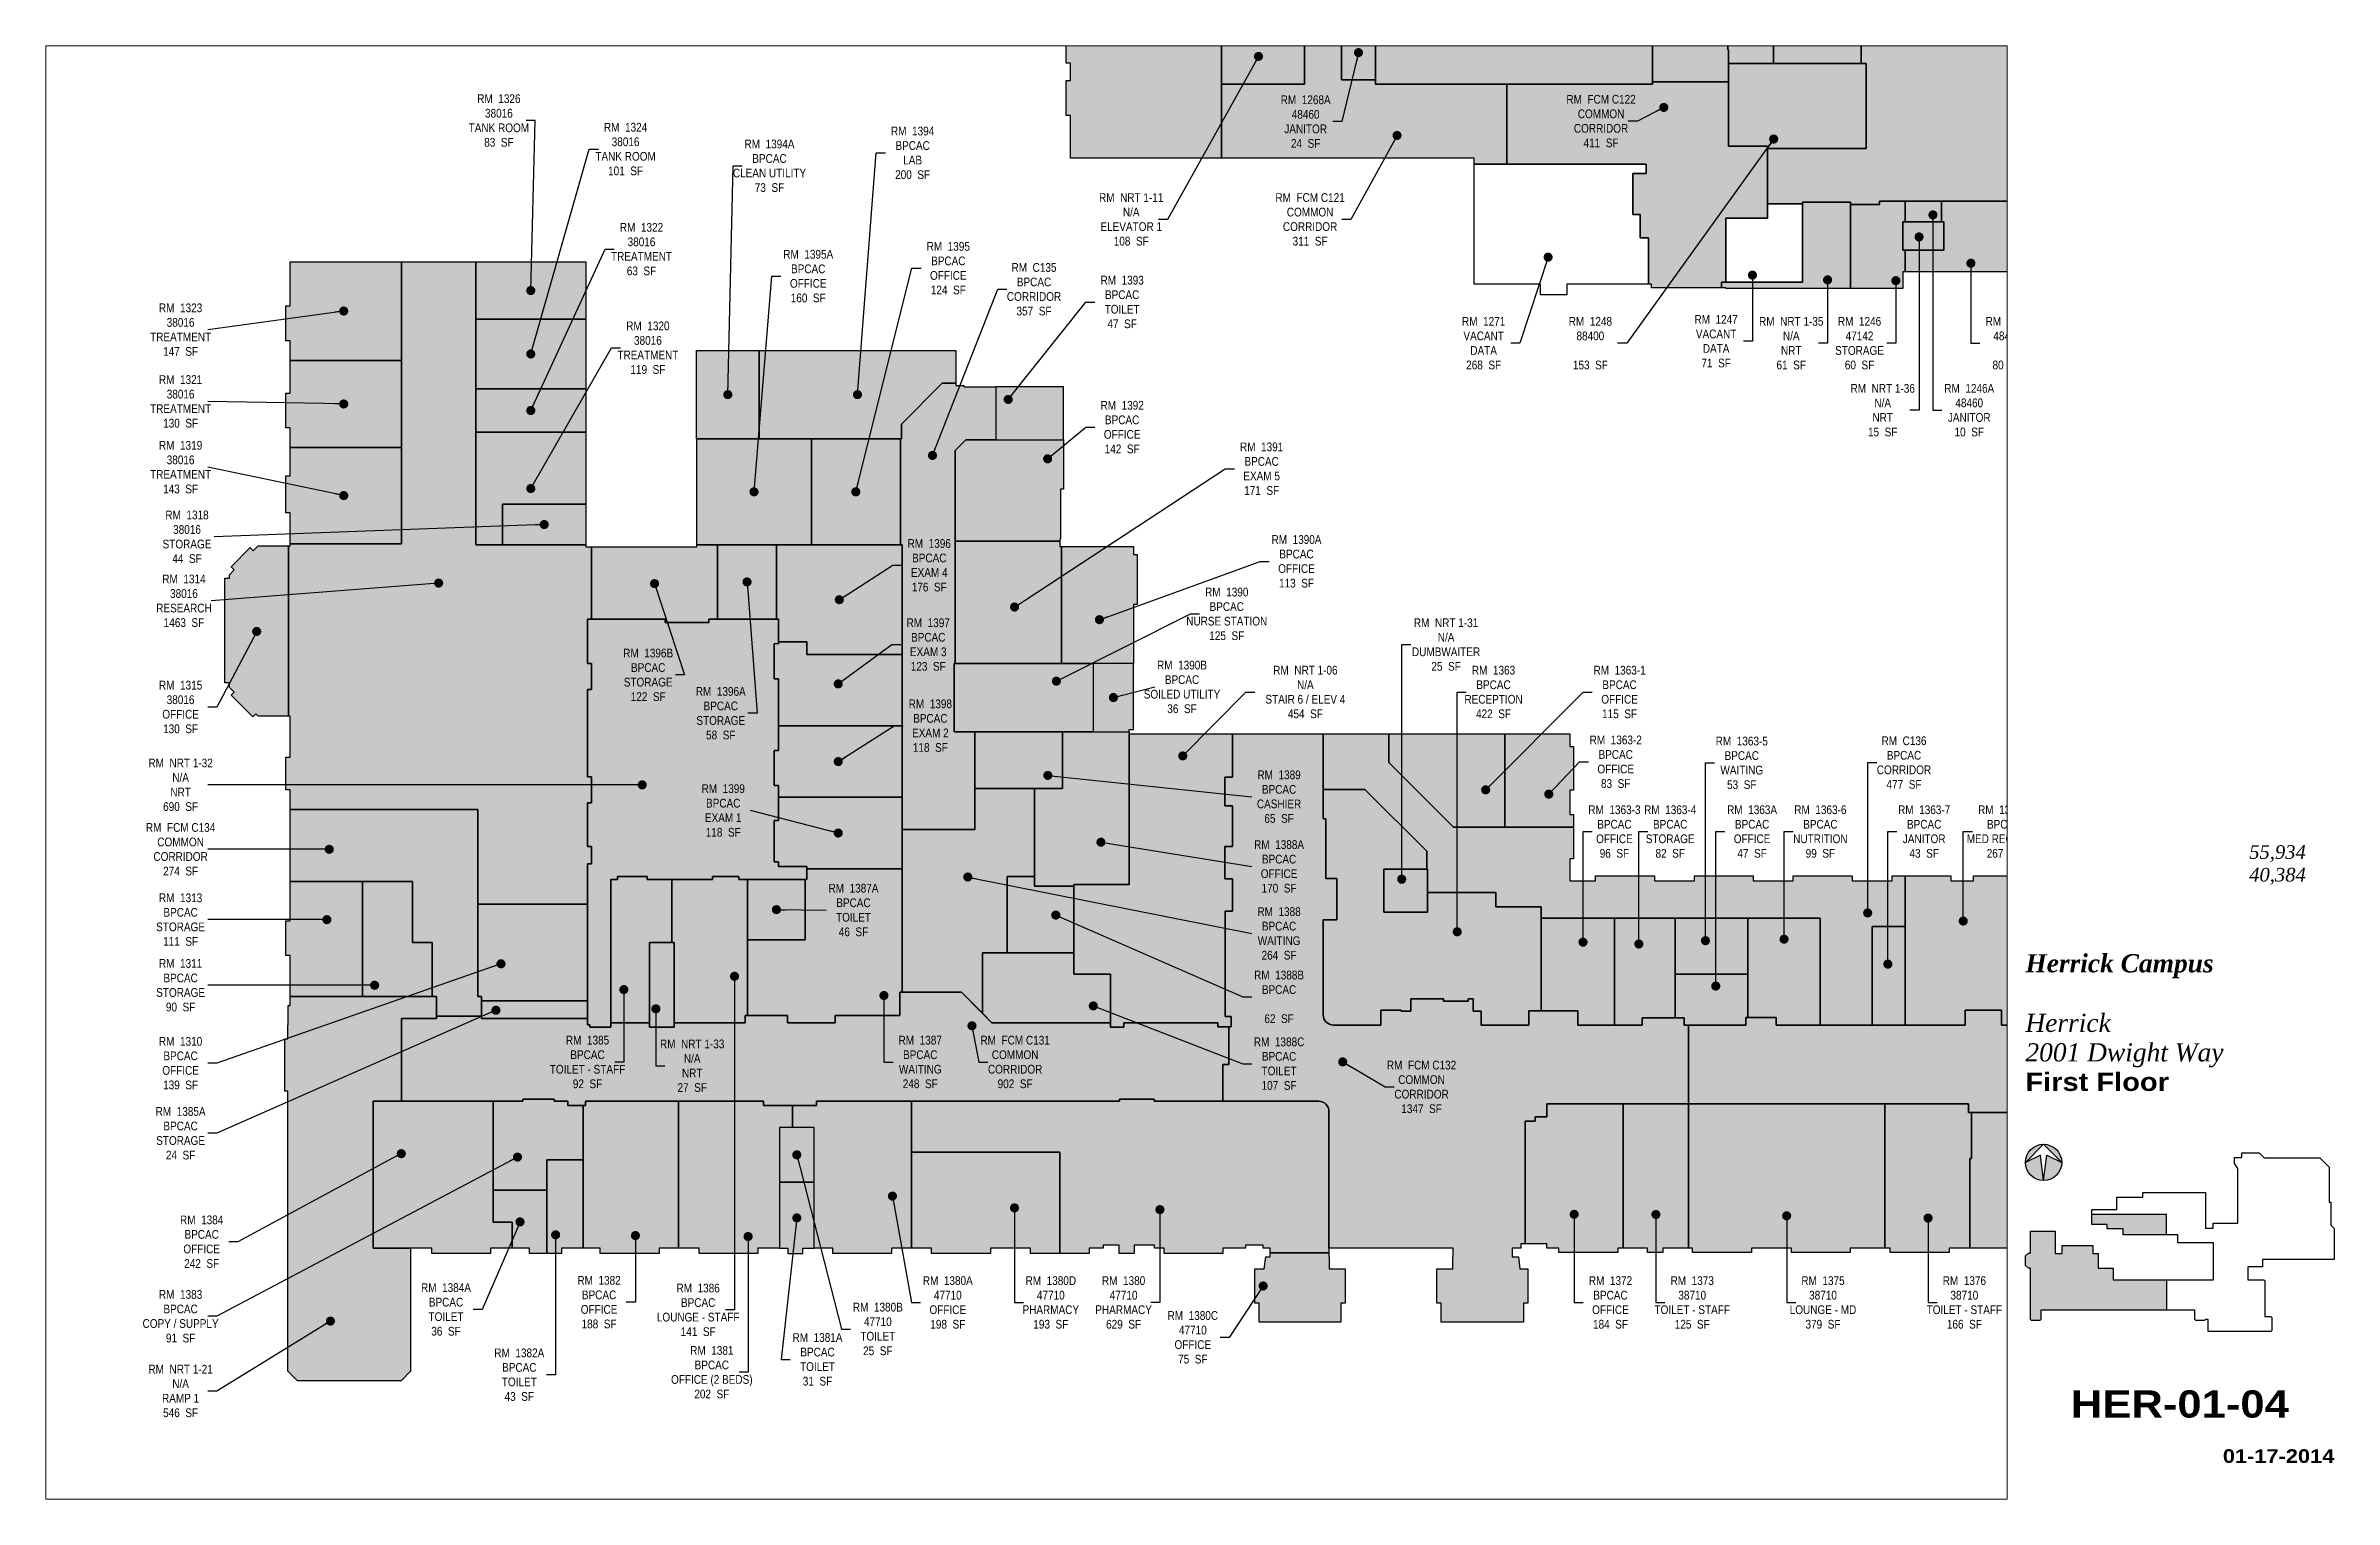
# Paper-space layout '04' of a CAD drawing. Header units: inches. Extents: x 0.9 to 16.7, y 0.5 to 10.5.
# The model-space entities are those that its viewports show. They can reach past a viewport. Long polylines and large blocks are cut down to what shows.
import ezdxf
from ezdxf.enums import TextEntityAlignment as Align

# ---------------------------------------------------------------- set-up
doc = ezdxf.new("R2010")
doc.units = ezdxf.units.IN
doc.header["$LTSCALE"] = 48
doc.header["$MEASUREMENT"] = 0
for name, color, linetype in [('0-LABEL', 3, 'Continuous'), ('1-NRT', 200, 'Continuous'), ('1-NRT-PTN', 253, 'Continuous'), ('3-FCM', 190, 'Continuous'), ('3-FCM-PTN', 9, 'Continuous'), ('4-OCC', 6, 'Continuous'), ('4-OCC-PTN', 95, 'Continuous'), ('4-VACANT', 60, 'Continuous'), ('T-8', 8, 'Continuous'), ('T-TTLBLK', 1, 'Continuous')]:
    doc.layers.add(name, color=color, linetype=linetype)
doc.layers.add('T-VWPRT', color=1, linetype='Continuous', plot=False)
doc.styles.add('ArialB', font='')
doc.styles.add('ArialN', font='ARIALN.TTF')
doc.styles.add('TimesI', font='timesi.ttf')
doc.styles.add('TimesIB', font='timesbi.ttf')
doc.styles.get('ArialB').set_extended_font_data('Arial Black')
doc.dimstyles.new('AB-200', dxfattribs={"dimscale": 200, "dimtxt": 0.070312, "dimasz": 0.0625, "dimexe": 0.0625, "dimexo": 0.125, "dimgap": 0.1875, "dimtad": 0, "dimdec": 4, "dimrnd": 0.0625, "dimzin": 0, "dimdsep": 46, "dimlunit": 4, "dimtxsty": 'ArialN', "dimblk": 'ARCHTICK', "dimcen": 0.0625, "dimclrd": 256, "dimclre": 256, "dimclrt": 256, "dimadec": 0, "dimazin": 0, "dimtfac": 1, "dimtdec": 4, "dimtofl": 0, "dimtmove": 2, "dimatfit": 3, "dimldrblk": 'DOT', "dimfxl": 0, "dimfrac": 2, "dimtolj": 1, "dimtzin": 0, "dimlwd": -1, "dimlwe": -1, "dimarcsym": 0})

psp = doc.layouts.new('04')

msp = doc.modelspace()

# ---------------------------------------------------------------- texts
at = {"layer": '0-LABEL', "char_height": 12, "attachment_point": 5, "style": 'ArialN'}
for s, insert in [('RM  1326\\P38016\\PTANK ROOM\\P83  SF', (299.3, 1742.6)), ('RM  1268A\\P48460\\PJANITOR\\P24  SF', (1409.8, 1741.1)), ('RM  FCM C122\\PCOMMON\\PCORRIDOR\\P411  SF', (1816.4, 1741.8)), ('RM  1324\\P38016\\PTANK ROOM\\P101  SF', (473.7, 1703.3)), ('RM  1394\\PBPCAC\\PLAB\\P200  SF', (868.8, 1698.1)), ('RM  1394A\\PBPCAC\\PCLEAN UTILITY\\P73  SF', (671.8, 1680.3)), ('RM  NRT 1-11\\PN/A\\PELEVATOR 1\\P108  SF', (1169.7, 1606.6)), ('RM  FCM C121\\PCOMMON\\PCORRIDOR\\P311  SF', (1415.9, 1606.6)), ('RM  1322\\P38016\\PTREATMENT\\P63  SF', (495.6, 1565.6)), ('RM  1395\\PBPCAC\\POFFICE\\P124  SF', (917.9, 1539.4)), ('RM  1395A\\PBPCAC\\POFFICE\\P160  SF', (725.1, 1528.5)), ('RM  C135\\PBPCAC\\PCORRIDOR\\P357  SF', (1035.9, 1510.4)), ('RM  1393\\PBPCAC\\PTOILET\\P47  SF', (1157.2, 1492.9)), ('RM  1323\\P38016\\PTREATMENT\\P147  SF', (-138.8, 1454.8)), ('RM  1320\\P38016\\PTREATMENT\\P119  SF', (504.4, 1430)), ('RM  1271\\PVACANT\\PDATA\\P268  SF', (1654.8, 1436.2)), ('RM  1248\\P88400\\P\\P153  SF', (1801.7, 1436.2)), ('RM  1247\\PVACANT\\PDATA\\P71  SF', (1974.8, 1438.9)), ('RM  NRT 1-35\\PN/A\\PNRT\\P61  SF', (2078.2, 1436.2)), ('RM  1246\\P47142\\PSTORAGE\\P60  SF', (2172.2, 1436.2)), ('RM  1245\\P48420\\P\\P80  SF', (2375.5, 1436.2)), ('RM  1321\\P38016\\PTREATMENT\\P130  SF', (-138.8, 1356.1)), ('RM  1392\\PBPCAC\\POFFICE\\P142  SF', (1157.2, 1320.7)), ('RM  NRT 1-36\\PN/A\\PNRT\\P15  SF', (2204.1, 1344)), ('RM  1246A\\P48460\\PJANITOR\\P10  SF', (2323.2, 1344)), ('RM  1319\\P38016\\PTREATMENT\\P143  SF', (-138.8, 1265.6)), ('RM  1391\\PBPCAC\\PEXAM 5\\P171  SF', (1349.2, 1263.5)), ('RM  1318\\P38016\\PSTORAGE\\P44  SF', (-130, 1169.8)), ('RM  1396\\PBPCAC\\PEXAM 4\\P176  SF', (891.7, 1130.6)), ('RM  1390A\\PBPCAC\\POFFICE\\P113  SF', (1397.2, 1136)), ('RM  1314\\P38016\\PRESEARCH\\P1463  SF', (-134.2, 1081.7)), ('RM  1390\\PBPCAC\\PNURSE STATION\\P125  SF', (1301.2, 1063.7)), ('RM  1397\\PBPCAC\\PEXAM 3\\P123  SF', (890.3, 1021.5)), ('RM  NRT 1-31\\PN/A\\PDUMBWAITER\\P25  SF', (1603.1, 1021.5)), ('RM  1396B\\PBPCAC\\PSTORAGE\\P122  SF', (504.8, 979.8)), ('RM  1390B\\PBPCAC\\PSOILED UTILITY\\P36  SF', (1239.6, 963.2)), ('RM  NRT 1-06\\PN/A\\PSTAIR 6 / ELEV 4\\P454  SF', (1409.4, 956.2)), ('RM  1363\\PBPCAC\\PRECEPTION\\P422  SF', (1668.4, 956.2)), ('RM  1363-1\\PBPCAC\\POFFICE\\P115  SF', (1841.9, 956.2)), ('RM  1315\\P38016\\POFFICE\\P130  SF', (-138.8, 935.6)), ('RM  1396A\\PBPCAC\\PSTORAGE\\P58  SF', (604.7, 927)), ('RM  1398\\PBPCAC\\PEXAM 2\\P118  SF', (893.2, 909.9)), ('RM  1363-2\\PBPCAC\\POFFICE\\P83  SF', (1836.6, 860.2)), ('RM  1363-5\\PBPCAC\\PWAITING\\P53  SF', (2010.1, 858.7)), ('RM  C136\\PBPCAC\\PCORRIDOR\\P477  SF', (2233.4, 859.1)), ('RM  NRT 1-32\\PN/A\\PNRT\\P690  SF', (-138.8, 828.5)), ('RM  1399\\PBPCAC\\PEXAM 1\\P118  SF', (608.1, 793.2)), ('RM  1389\\PBPCAC\\PCASHIER\\P65  SF', (1373.2, 812.2)), ('RM  1363-3\\PBPCAC\\POFFICE\\P96  SF', (1834.8, 764.2)), ('RM  1363-4\\PBPCAC\\PSTORAGE\\P82  SF', (1911.6, 764.2)), ('RM  1363A\\PBPCAC\\POFFICE\\P47  SF', (2024.3, 764.2)), ('RM  1363-6\\PBPCAC\\PNUTRITION\\P99  SF', (2118.3, 764.2)), ('RM  1363-7\\PBPCAC\\PJANITOR\\P43  SF', (2261.2, 764.2)), ('RM  1363-8\\PBPCAC\\PMED RECORDS\\P267  SF', (2371.3, 764.2)), ('RM  FCM C134\\PCOMMON\\PCORRIDOR\\P274  SF', (-138.8, 739.8)), ('RM  1388A\\PBPCAC\\POFFICE\\P170  SF', (1373.2, 716.2)), ('RM  1313\\PBPCAC\\PSTORAGE\\P111  SF', (-138.8, 643)), ('RM  1387A\\PBPCAC\\PTOILET\\P46  SF', (787.4, 656.2)), ('RM  1388\\PBPCAC\\PWAITING\\P264  SF', (1373.2, 624)), ('RM  1311\\PBPCAC\\PSTORAGE\\P90  SF', (-138.8, 552.7)), ('RM  1388B\\PBPCAC\\P\\P62  SF', (1373.2, 536.7)), ('RM  1310\\PBPCAC\\POFFICE\\P139  SF', (-138.8, 445.5)), ('RM  1385\\PBPCAC\\PTOILET - STAFF\\P92  SF', (421.3, 447.1)), ('RM  NRT 1-33\\PN/A\\PNRT\\P27  SF', (565.4, 441.9)), ('RM  1387\\PBPCAC\\PWAITING\\P248  SF', (879.3, 447.1)), ('RM  FCM C131\\PCOMMON\\PCORRIDOR\\P902  SF', (1009.9, 447.1)), ('RM  1388C\\PBPCAC\\PTOILET\\P107  SF', (1373.2, 444.8)), ('RM  FCM C132\\PCOMMON\\PCORRIDOR\\P1347  SF', (1569.3, 412.8)), ('RM  1385A\\PBPCAC\\PSTORAGE\\P24  SF', (-138.8, 349)), ('RM  1384\\PBPCAC\\POFFICE\\P242  SF', (-109.8, 199.8)), ('RM  1383\\PBPCAC\\PCOPY / SUPPLY\\P91  SF', (-138.8, 97.2)), ('RM  1384A\\PBPCAC\\PTOILET\\P36  SF', (226.5, 106.6)), ('RM  1382\\PBPCAC\\POFFICE\\P188  SF', (437.2, 116.6)), ('RM  1386\\PBPCAC\\PLOUNGE - STAFF\\P141  SF', (573.6, 106)), ('RM  1380A\\P47710\\POFFICE\\P198  SF', (917.2, 116.2)), ('RM  1380D\\P47710\\PPHARMACY\\P193  SF', (1059, 116.2)), ('RM  1380\\P47710\\PPHARMACY\\P629  SF', (1159.2, 116.2)), ('RM  1372\\PBPCAC\\POFFICE\\P184  SF', (1829.4, 116.2)), ('RM  1373\\P38710\\PTOILET - STAFF\\P125  SF', (1941.9, 116.2)), ('RM  1375\\P38710\\PLOUNGE - MD\\P379  SF', (2121.9, 116.2)), ('RM  1376\\P38710\\PTOILET - STAFF\\P166  SF', (2316.5, 116.2)), ('RM  1380B\\P47710\\PTOILET\\P25  SF', (820.9, 79.7)), ('RM  1380C\\P47710\\POFFICE\\P75  SF', (1254.5, 68.2)), ('RM  1381A\\PBPCAC\\PTOILET\\P31  SF', (737.9, 37.9)), ('RM  1382A\\PBPCAC\\PTOILET\\P43  SF', (327.4, 16.8)), ('RM  1381\\PBPCAC\\POFFICE (2 BEDS)\\P202  SF', (592.4, 20.2)), ('RM  NRT 1-21\\PN/A\\PRAMP 1\\P546  SF', (-138.8, -5.6))]:
    msp.add_mtext(s, dxfattribs=dict(at, insert=insert))

# ---------------------------------------------------------------- blocks, each defined once
blk = doc.blocks.new('AB-TB-text')
for tag, style, p in [('GROSS', 'TimesI', (1.93, 4.406)), ('USEABLE', 'TimesI', (1.93, 4.25)), ('DATE', 'ArialB', (2.125, 0.25))]:
    blk.add_attdef(tag, text='', height=0.0938, dxfattribs=dict(style=style)).set_placement(p, align=Align.RIGHT)
for tag, style, p in [('CAMPUS', 'TimesIB', (0, 3.75)), ('PAVILION', 'TimesI', (0, 3.547)), ('BUILDING', 'TimesI', (0, 3.34)), ('STREET', 'TimesI', (0, 3.137)), ('FLOOR', 'ArialB', (0, 2.934))]:
    blk.add_attdef(tag, text='', height=0.125, dxfattribs=dict(style=style)).set_placement(p, align=Align.TOP_LEFT)
at = {"style": 'ArialB'}
blk.add_attdef('DWG#', text='', height=0.188, dxfattribs=at).set_placement((1.062, 0.749), align=Align.TOP_CENTER)
blk = doc.blocks.new('n-arrow')
h = blk.add_hatch(color=256)
h.paths.add_polyline_path([(0, 0.125), (0.125, 0, 0.414214)])
h.paths.add_polyline_path([(0, 0.125, 0.414214), (-0.125, 0), (0.051, 0.022)])
h = blk.add_hatch(color=256)
h.paths.add_polyline_path([(0.051, -0.022), (-0.125, 0, 0.414214), (0, -0.125)])
h.paths.add_polyline_path([(0.125, 0), (0, -0.125, 0.414214)])
for p, q in [((-0.125, 0), (0.051, 0.022)), ((-0.125, 0), (0.051, -0.022)), ((0, 0.125), (0.125, 0)), ((0.051, 0.022), (0, 0.125)), ((0, -0.125), (0.125, 0)), ((0.051, -0.022), (0, -0.125))]:
    blk.add_line(p, q)
blk.add_circle((0, 0), 0.125)
blk = doc.blocks.new('_ArchTick')
at = {"const_width": 0.15}
blk.add_lwpolyline([(-0.5, -0.5), (0.5, 0.5)], dxfattribs=at)
blk = doc.blocks.new('_Dot')
at = {"lineweight": -2}
blk.add_line((-0.5, 0), (-1, 0), dxfattribs=at)
at = {"const_width": 0.5}
blk.add_lwpolyline([(-0.25, 0, 1), (0.25, 0, 1)], format="xyb", close=True, dxfattribs=at)

# ---------------------------------------------------------------- hatches: boundary and pattern name
at = {"layer": '1-NRT-PTN'}
for points in [[(1294, 1792.8), (1294, 1929.8), (1408, 1929.8), (1408, 1792.8)], [(1506, 1792.8), (1506, 1929.8), (1519, 1929.8), (1519, 1936.1), (1712, 1936.1), (1712, 1939.8), (1876.5, 1939.8), (1876.5, 1929.8), (1887, 1929.8), (1887, 1792.8)], [(1988, 1511.3), (1988, 1512.3), (1982, 1512.3), (1982, 1520.1), (2093.9, 1520.1), (2093.9, 1630.3), (2159.9, 1630.3), (2159.9, 1511.3)], [(2231.9, 1603.3), (2288.2, 1603.3), (2288.2, 1564.3), (2231.9, 1564.3)], [(453.4, 495.1), (424.4, 495.1), (424.4, 498.1), (421.4, 498.1), (421.4, 719.6), (426.9, 719.6), (426.9, 743.6), (421.4, 743.6), (421.4, 803.6), (426.9, 803.6), (426.9, 839.6), (421.4, 839.6), (421.4, 959.6), (426.9, 959.6), (426.9, 995.6), (421.4, 995.6), (421.4, 1056.6), (528.4, 1056.6), (528.4, 1051.9), (588.4, 1051.9), (588.4, 1056.6), (684.4, 1056.6), (684.4, 1022.6), (678.4, 1022.6), (678.4, 974.6), (684.4, 974.6), (684.4, 875.6), (678.4, 875.6), (678.4, 827.6), (684.4, 827.6), (684.4, 779.6), (678.4, 779.6), (678.4, 722.6), (684.4, 722.6), (684.4, 716.1), (723.1, 716.1), (723.1, 698.1), (629.4, 698.1), (629.4, 702.6), (593.4, 702.6), (593.4, 698.1), (503.4, 698.1), (503.4, 702.6), (462.4, 702.6), (462.4, 698.1), (453.4, 698.1)], [(1308.9, 898.6), (1308.9, 839.1), (1298.4, 839.1), (1298.4, 799.6), (1308.9, 799.6), (1308.9, 743.6), (1298.4, 743.6), (1298.4, 699.1), (1308.9, 699.1), (1308.9, 654.6), (1298.9, 654.6), (1298.9, 509.6), (1307.4, 509.6), (1307.4, 495.6), (1288.9, 495.6), (1288.9, 501.1), (1159.4, 501.1), (1159.4, 495.1), (1141.4, 495.1), (1141.4, 568.1), (1090.9, 568.1), (1090.9, 691.6), (1166.9, 691.6), (1166.9, 898.6)], [(1517.4, 712.6), (1577.4, 712.6), (1577.4, 653.4), (1517.4, 653.4)], [(506.4, 611.6), (540.4, 611.6), (540.4, 495.1), (506.4, 495.1)], [(165.4, 507.1), (165.4, 393.1), (126.4, 393.1), (126.4, 191), (177.8, 191), (177.8, 21.7), (164.7, 8.6), (22.1, 8.6), (9, 21.7), (9, 407), (4.5, 407), (4.5, 479), (9, 479), (9, 498.1), (9.4, 498.1), (9.4, 525.1), (12, 525.1), (12, 537.1), (213.4, 537.1), (213.4, 507.1)]]:
    msp.add_hatch(color=256, dxfattribs=at).paths.add_polyline_path(points)
at = {"layer": '3-FCM-PTN'}
for points in [[(1992, 1795.8), (1887, 1795.8), (1887, 1929.8), (1995, 1929.8), (1995, 1914.1), (1991, 1914.1), (1991, 1840.1), (1992, 1840.1)], [(1686.5, 1792.8), (1686.5, 1682.8), (1641.7, 1682.8), (1641.7, 1690.8), (1294, 1690.8), (1294, 1792.8), (1408, 1792.8), (1408, 1873.6), (1459, 1873.6), (1459, 1798.6), (1506, 1798.6), (1506, 1792.8)], [(1988, 1520.1), (1982, 1520.1), (1982, 1512.3), (1886, 1512.3), (1886, 1517.3), (1881.5, 1517.3), (1881.5, 1581.3), (1870.3, 1581.3), (1870.3, 1613.3), (1860.3, 1613.3), (1860.3, 1669.6), (1878.3, 1669.6), (1878.3, 1682.8), (1686.5, 1682.8), (1686.5, 1792.8), (1887, 1792.8), (1887, 1795.8), (1992, 1795.8), (1992, 1707.3), (2045.7, 1707.3), (2045.7, 1608.3), (1988, 1608.3)], [(275.4, 510.1), (213.4, 510.1), (213.4, 537.1), (207.4, 537.1), (207.4, 611.6), (180.4, 611.6), (180.4, 695.6), (12, 695.6), (12, 794.6), (270.4, 794.6), (270.4, 537.1), (275.4, 537.1)], [(2896.5, 498), (2896.5, 389), (2858.9, 389), (2858.9, 389.5), (2388.4, 389.5), (2388.4, 377.5), (2322.4, 377.5), (2322.4, 389.5), (1936.9, 389.5), (1936.9, 498), (2015.9, 498), (2015.9, 508.2), (2057.5, 508.2), (2057.5, 498), (2317.4, 498), (2317.4, 518.5), (2367.4, 518.5), (2367.4, 498), (2537.9, 498), (2537.9, 628.2), (2592.7, 628.2), (2592.7, 498), (2679.4, 498), (2679.4, 513.2), (2714.4, 513.2), (2714.4, 498), (2730.4, 498), (2730.4, 495.5), (2826.4, 495.5), (2826.4, 498)], [(1304.1, 495.6), (1304.1, 443.6), (1295.9, 443.6), (1295.9, 393.1), (1201.4, 393.1), (1201.4, 396.1), (1153.4, 396.1), (1153.4, 393.1), (736.4, 393.1), (736.4, 387.1), (663.4, 387.1), (663.4, 393.1), (418.4, 393.1), (418.4, 387.1), (394.4, 387.1), (394.4, 393.1), (375.4, 393.1), (375.4, 396.1), (332.4, 396.1), (332.4, 393.1), (165.4, 393.1), (165.4, 498.1), (165.4, 507.1), (213.4, 507.1), (213.4, 510.1), (275.4, 510.1), (275.4, 507.1), (421.4, 507.1), (421.4, 498.1), (424.4, 498.1), (424.4, 495.1), (453.4, 495.1), (453.4, 501.1), (506.4, 501.1), (506.4, 495.1), (540.4, 495.1), (540.4, 501.1), (638.4, 501.1), (638.4, 511.2), (696.4, 511.2), (696.4, 501.1), (762.4, 501.1), (762.4, 511.2), (851.4, 511.2), (851.4, 543.1), (935.9, 543.1), (962.3, 516.7), (977.9, 501.1), (1141.4, 501.1), (1141.4, 495.1), (1159.4, 495.1), (1159.4, 501.1), (1288.9, 501.1), (1288.9, 495.6)]]:
    msp.add_hatch(color=256, dxfattribs=at).paths.add_polyline_path(points)
h = msp.add_hatch(color=256, dxfattribs=at)
edge = h.paths.add_edge_path()
edge.add_line((1936.9, 498), (1936.9, 389.5))
edge.add_line((1936.9, 389.5), (1741.9, 389.5))
edge.add_line((1741.9, 389.5), (1741.9, 371.5))
edge.add_line((1741.9, 371.5), (1725.9, 371.5))
edge.add_line((1725.9, 371.5), (1725.9, 365.5))
edge.add_line((1725.9, 365.5), (1711.9, 365.5))
edge.add_line((1711.9, 365.5), (1711.9, 197))
edge.add_line((1711.9, 197), (1705.9, 197))
edge.add_line((1705.9, 197), (1705.9, 191))
edge.add_line((1705.9, 191), (1693.9, 191))
edge.add_line((1693.9, 191), (1693.9, 179))
edge.add_line((1693.9, 179), (1702.8, 179))
edge.add_line((1702.8, 179), (1704.8, 162.6))
edge.add_line((1704.8, 162.6), (1715.8, 162.6))
edge.add_line((1715.8, 162.6), (1715.8, 115.1))
edge.add_line((1715.8, 115.1), (1709.8, 115.1))
edge.add_line((1709.8, 115.1), (1709.8, 89.1))
edge.add_line((1709.8, 89.1), (1596.4, 89.1))
edge.add_line((1596.4, 89.1), (1596.4, 115.1))
edge.add_line((1596.4, 115.1), (1590.4, 115.1))
edge.add_line((1590.4, 115.1), (1590.4, 162.6))
edge.add_line((1590.4, 162.6), (1612.6, 162.6))
edge.add_line((1612.6, 162.6), (1612.6, 179))
edge.add_line((1612.6, 179), (1612.9, 179))
edge.add_line((1612.9, 179), (1612.9, 191))
edge.add_line((1612.9, 191), (1441.9, 191))
edge.add_line((1441.9, 191), (1441.9, 379.1))
edge.add_arc((1427.9, 379.1), 14, 0, 90)
edge.add_line((1427.9, 393.1), (1295.9, 393.1))
edge.add_line((1295.9, 393.1), (1295.9, 443.6))
edge.add_line((1295.9, 443.6), (1304.1, 443.6))
edge.add_line((1304.1, 443.6), (1304.1, 495.6))
edge.add_line((1304.1, 495.6), (1307.4, 495.6))
edge.add_line((1307.4, 495.6), (1307.4, 509.6))
edge.add_line((1307.4, 509.6), (1298.9, 509.6))
edge.add_line((1298.9, 509.6), (1298.9, 561.6))
edge.add_line((1298.9, 561.6), (1298.9, 602.6))
edge.add_line((1298.9, 602.6), (1298.9, 654.6))
edge.add_line((1298.9, 654.6), (1308.9, 654.6))
edge.add_line((1308.9, 654.6), (1308.9, 699.1))
edge.add_line((1308.9, 699.1), (1298.4, 699.1))
edge.add_line((1298.4, 699.1), (1298.4, 743.6))
edge.add_line((1298.4, 743.6), (1308.9, 743.6))
edge.add_line((1308.9, 743.6), (1308.9, 799.6))
edge.add_line((1308.9, 799.6), (1298.4, 799.6))
edge.add_line((1298.4, 799.6), (1298.4, 839.1))
edge.add_line((1298.4, 839.1), (1308.9, 839.1))
edge.add_line((1308.9, 839.1), (1308.9, 898.6))
edge.add_line((1308.9, 898.6), (1433.9, 898.6))
edge.add_line((1433.9, 898.6), (1433.9, 781.6))
edge.add_line((1433.9, 781.6), (1437.4, 781.6))
edge.add_line((1437.4, 781.6), (1437.4, 699.6))
edge.add_line((1437.4, 699.6), (1452.9, 699.6))
edge.add_line((1452.9, 699.6), (1452.9, 642.6))
edge.add_line((1452.9, 642.6), (1433.9, 642.6))
edge.add_line((1433.9, 642.6), (1433.9, 512))
edge.add_arc((1447.9, 512), 14, 180, 270)
edge.add_line((1447.9, 498), (1513.4, 498))
edge.add_line((1513.4, 498), (1513.4, 518.4))
edge.add_line((1513.4, 518.4), (1541.4, 518.4))
edge.add_line((1541.4, 518.4), (1541.4, 517))
edge.add_line((1541.4, 517), (1554.4, 517))
edge.add_line((1554.4, 517), (1554.4, 534))
edge.add_line((1554.4, 534), (1599.4, 534))
edge.add_line((1599.4, 534), (1599.4, 531))
edge.add_line((1599.4, 531), (1633.4, 531))
edge.add_line((1633.4, 531), (1633.4, 534))
edge.add_line((1633.4, 534), (1640.4, 534))
edge.add_line((1640.4, 534), (1640.4, 517))
edge.add_line((1640.4, 517), (1651.4, 517))
edge.add_line((1651.4, 517), (1651.4, 498))
edge.add_line((1651.4, 498), (1717, 498))
edge.add_line((1717, 498), (1717, 517.5))
edge.add_line((1717, 517.5), (1784.4, 517.5))
edge.add_line((1784.4, 517.5), (1784.4, 498))
edge.add_line((1784.4, 498), (1873, 498))
edge.add_line((1873, 498), (1873, 508))
edge.add_line((1873, 508), (1930.9, 508))
edge.add_line((1930.9, 508), (1930.9, 498))
edge.add_line((1930.9, 498), (1936.9, 498))
at = {"layer": '4-OCC-PTN'}
for color, points in [(41, [(2093.9, 1627.8), (2045.7, 1627.8), (2045.7, 1704.3), (2181.5, 1704.3), (2181.5, 1821.1), (2174.4, 1821.1), (2174.4, 2043.6), (2240.9, 2043.6), (2377.9, 2043.6), (2377.9, 2043.3), (2486.4, 2043.3), (2486.4, 1685.1), (2481.9, 1685.1), (2481.9, 1615.6), (2391.9, 1615.6), (2391.9, 1631.6), (2199.7, 1631.6), (2199.7, 1627.3), (2159.9, 1627.3), (2159.9, 1630.3), (2093.9, 1630.3)]), (151, [(1294, 1929.8), (1294, 1690.8), (1086, 1690.8), (1086, 1749.6), (1080, 1749.6), (1080, 1797.6), (1086, 1797.6), (1086, 1821.6), (1080, 1821.6), (1080, 1869.6), (1086, 1869.6), (1086, 1929.8), (1124.2, 1929.8), (1124.2, 1935.8), (1172.2, 1935.8), (1172.2, 1929.8), (1196.2, 1929.8), (1196.2, 1935.8), (1241.2, 1935.8), (1241.2, 1929.8)]), (41, [(1995, 1916.1), (2054, 1916.1), (2054, 1821.1), (1992, 1821.1), (1992, 1840.1), (1991, 1840.1), (1991, 1914.1), (1995, 1914.1)]), (41, [(2054, 1821.1), (2054, 1916.1), (2174.4, 1916.1), (2174.4, 1821.1)]), (201, [(1459, 1873.6), (1506, 1873.6), (1506, 1798.6), (1459, 1798.6)]), (41, [(1992, 1821.1), (2181.5, 1821.1), (2181.5, 1704.3), (2045.7, 1704.3), (2045.7, 1707.3), (1992, 1707.3)]), (52, [(2159.9, 1511.3), (2159.9, 1627.3), (2199.7, 1627.3), (2199.7, 1631.6), (2234.9, 1631.6), (2234.9, 1603.3), (2231.9, 1603.3), (2231.9, 1564.3), (2234.9, 1564.3), (2234.9, 1534.6), (2231.9, 1534.6), (2231.9, 1511.3)]), (240, [(2285.2, 1603.3), (2285.2, 1631.6), (2391.9, 1631.6), (2391.9, 1615.6), (2388.9, 1615.6), (2388.9, 1534.6), (2234.9, 1534.6), (2234.9, 1564.3), (2288.2, 1564.3), (2288.2, 1603.3)]), (201, [(2234.9, 1631.6), (2285.2, 1631.6), (2285.2, 1603.3), (2234.9, 1603.3)]), (52, [(2391.9, 1511.3), (2391.9, 1534.6), (2388.9, 1534.6), (2388.9, 1615.6), (2481.9, 1615.6), (2484.9, 1615.6), (2484.9, 1565.1), (2463.9, 1565.1), (2463.9, 1511.3)]), (16, [(165.4, 1548.3), (165.4, 1412.6), (12, 1412.6), (12, 1439.6), (6, 1439.6), (6, 1487.6), (12, 1487.6), (12, 1548.3)]), (16, [(426.9, 1155.8), (426.9, 1056.6), (421.4, 1056.6), (421.4, 995.6), (426.9, 995.6), (426.9, 959.6), (421.4, 959.6), (421.4, 839.6), (426.9, 839.6), (426.9, 803.6), (421.4, 803.6), (421.4, 743.6), (426.9, 743.6), (426.9, 719.6), (421.4, 719.6), (421.4, 664.1), (270.4, 664.1), (270.4, 794.6), (12, 794.6), (12, 821.6), (6, 821.6), (6, 866.6), (12, 866.6), (12, 923), (9.5, 923), (9.5, 1157.3), (12, 1157.3), (12, 1160.3), (165.4, 1160.3), (165.4, 1548.3), (267.4, 1548.3), (267.4, 1158.8), (419, 1158.8), (419, 1155.8)]), (16, [(267.4, 1548.3), (419, 1548.3), (419, 1469.1), (267.4, 1469.1)]), (16, [(267.4, 1469.1), (419, 1469.1), (419, 1373.6), (267.4, 1373.6)]), (105, [(571.5, 1426.3), (657.4, 1426.3), (657.4, 1304.6), (571.5, 1304.6)]), (105, [(928.5, 1381.1), (909.6, 1381.1), (853.4, 1324.9), (853.4, 1304.6), (657.4, 1304.6), (657.4, 1426.3), (928.5, 1426.3)]), (16, [(165.4, 1412.6), (165.4, 1292.6), (12, 1292.6), (12, 1319.6), (6, 1319.6), (6, 1367.6), (12, 1367.6), (12, 1412.6)]), (16, [(419, 1313.6), (267.4, 1313.6), (267.4, 1373.6), (419, 1373.6)]), (105, [(983.4, 1376.3), (983.4, 1303.1), (942, 1303.1), (927.4, 1288.5), (927.4, 995.6), (925.9, 995.6), (925.9, 901.6), (954.4, 901.6), (954.4, 767.1), (854.4, 767.1), (854.4, 1158.8), (851.9, 1158.8), (851.9, 1304.6), (853.4, 1304.6), (853.4, 1324.9), (909.6, 1381.1), (928.5, 1381.1), (928.5, 1378.1), (939.5, 1378.1), (939.5, 1376.3)]), (105, [(983.4, 1303.1), (1076.4, 1303.1), (1076.4, 1376.3), (983.4, 1376.3)]), (16, [(165.4, 1292.6), (165.4, 1160.3), (12, 1160.3), (12, 1202.6), (6, 1202.6), (6, 1253.6), (12, 1253.6), (12, 1292.6)]), (16, [(419, 1214.6), (304.4, 1214.6), (304.4, 1158.8), (267.4, 1158.8), (267.4, 1313.6), (419, 1313.6)]), (105, [(729.4, 1158.8), (571.7, 1158.8), (571.7, 1304.6), (729.4, 1304.6)]), (105, [(851.9, 1158.8), (729.4, 1158.8), (729.4, 1304.6), (851.9, 1304.6)]), (105, [(1071.3, 1163.6), (927.4, 1163.6), (927.4, 1288.5), (942, 1303.1), (1076.4, 1303.1), (1076.4, 1235.6), (1072.4, 1235.6), (1072.4, 1166.6), (1071.3, 1166.6)]), (16, [(304.4, 1214.6), (419, 1214.6), (419, 1158.8), (304.4, 1158.8)]), (16, [(9.5, 1157.3), (9.5, 923), (-32, 923), (-35.2, 926.2), (-39.4, 921.9), (-69.2, 951.7), (-65, 955.9), (-71.6, 962.6), (-71.7, 969.1), (-77.7, 969.1), (-77.7, 1113.1), (-71.7, 1113.1), (-71.7, 1117.7), (-65, 1124.4), (-69.3, 1128.6), (-42.9, 1154.9), (-38.7, 1150.7), (-32, 1157.3)]), (105, [(600.4, 1158.8), (600.4, 1056.6), (588.4, 1056.6), (588.4, 1051.9), (528.4, 1051.9), (528.4, 1056.6), (426.9, 1056.6), (426.9, 1155.8), (571.7, 1155.8), (571.7, 1158.8)]), (105, [(600.4, 1158.8), (681.4, 1158.8), (681.4, 1056.6), (600.4, 1056.6)]), (105, [(854.4, 1007.7), (723.4, 1007.7), (723.4, 1025.3), (684.4, 1025.3), (684.4, 1056.6), (681.4, 1056.6), (681.4, 1158.8), (854.4, 1158.8)]), (105, [(927.4, 1163.6), (1071.3, 1163.6), (1071.3, 1156.6), (1073.8, 1156.6), (1073.8, 995.6), (927.4, 995.6)]), (105, [(1172.9, 995.6), (1073.8, 995.6), (1073.8, 1156.6), (1172.9, 1156.6), (1172.9, 1145.6), (1177.9, 1145.6), (1177.9, 1076.6), (1172.9, 1076.6)]), (105, [(854.4, 909.6), (684.4, 909.6), (684.4, 974.6), (678.4, 974.6), (678.4, 1022.6), (684.4, 1022.8), (684.4, 1025.3), (723.4, 1025.3), (723.4, 1007.7), (854.4, 1007.7)]), (105, [(1117.5, 901.6), (925.9, 901.6), (925.9, 995.6), (1117.5, 995.6)]), (105, [(1166.9, 901.6), (1166.9, 904.6), (1172.9, 904.6), (1172.9, 995.6), (1117.5, 995.6), (1117.5, 901.6)]), (105, [(854.4, 811.4), (684.4, 811.4), (684.4, 827.6), (678.4, 827.6), (678.4, 875.6), (684.4, 875.6), (684.4, 909.6), (854.4, 909.6)]), (105, [(954.4, 901.6), (1075.1, 901.6), (1075.1, 823.6), (954.4, 823.6)]), (105, [(1090.9, 688.9), (1036.4, 688.9), (1036.4, 823.6), (1075.1, 823.6), (1075.1, 901.6), (1166.9, 901.6), (1166.9, 691.6), (1090.9, 691.6)]), (105, [(2234.9, 633.5), (2189.4, 633.5), (2189.4, 498), (2118.1, 498), (2118.1, 645), (1733.8, 645), (1733.8, 660.6), (1671.5, 660.6), (1671.5, 680.6), (1577.4, 680.6), (1577.4, 712.6), (1576.4, 712.6), (1576.4, 737.1), (1491.3, 822.1), (1433.9, 822.1), (1433.9, 898.6), (1524.4, 898.6), (1524.4, 859.1), (1613.4, 770.1), (1778.6, 770.1), (1778.6, 726.6), (1773.4, 726.6), (1773.4, 696.2), (1808.9, 696.2), (1808.9, 703.1), (1889.9, 703.1), (1889.9, 696.2), (1944.9, 696.2), (1944.9, 703.1), (2025.9, 703.1), (2025.9, 696.2), (2080.9, 696.2), (2080.9, 703.1), (2161.9, 703.1), (2161.9, 696.2), (2216.9, 696.2), (2216.9, 703.1), (2234.9, 703.1)]), (105, [(1683.9, 770.1), (1613.4, 770.1), (1524.4, 859.1), (1524.4, 898.6), (1683.9, 898.6)]), (105, [(1683.9, 770.1), (1683.9, 898.6), (1773.4, 898.6), (1773.4, 881.1), (1778.6, 881.1), (1778.6, 821.1), (1773.4, 821.1), (1773.4, 787.6), (1778.6, 787.6), (1778.6, 770.1)]), (105, [(964.8, 514.2), (935.9, 543.1), (854.4, 543.1), (854.4, 767.1), (954.4, 767.1), (954.4, 823.6), (1036.4, 823.6), (1036.4, 702.2), (998.9, 702.2), (998.9, 597.2), (964.8, 597.2)]), (105, [(854.4, 713.1), (723.1, 713.1), (723.1, 716.1), (684.4, 716.1), (684.4, 722.6), (678.4, 722.6), (678.4, 779.6), (684.4, 779.6), (684.4, 811.4), (854.4, 811.4)]), (105, [(111.4, 537.1), (12, 537.1), (12, 593.6), (6, 593.6), (6, 641.6), (12, 641.6), (12, 695.6), (111.4, 695.6)]), (105, [(111.4, 537.1), (111.4, 695.6), (180.4, 695.6), (180.4, 611.6), (207.4, 611.6), (207.4, 537.1)]), (105, [(506.4, 501.1), (453.4, 501.1), (453.4, 698.1), (462.4, 698.1), (462.4, 702.6), (503.4, 702.6), (503.4, 698.1), (537.4, 698.1), (537.4, 611.6), (506.4, 611.6)]), (105, [(540.4, 501.1), (540.4, 611.6), (537.4, 611.6), (537.4, 698.1), (593.4, 698.1), (593.4, 702.6), (629.4, 702.6), (629.4, 698.1), (641.4, 698.1), (641.4, 511.2), (638.4, 511.2), (638.4, 501.1)]), (105, [(641.4, 511.2), (641.4, 615.4), (721.1, 615.4), (721.1, 698.1), (723.1, 698.1), (723.1, 713.1), (854.4, 713.1), (854.4, 543.1), (851.4, 543.1), (851.4, 511.2), (762.4, 511.2), (762.4, 501.1), (696.4, 501.1), (696.4, 511.2)]), (105, [(641.4, 698.1), (721.1, 698.1), (721.1, 615.4), (641.4, 615.4)]), (105, [(1090.9, 597.2), (998.9, 597.2), (998.9, 702.2), (1036.4, 702.2), (1036.4, 688.9), (1090.9, 688.9)]), (105, [(2234.9, 498), (2234.9, 703.1), (2297.9, 703.1), (2297.9, 696.2), (2328.9, 696.2), (2328.9, 703.1), (2389.9, 703.1), (2389.9, 696.2), (2419.4, 696.2), (2419.4, 641.5), (2433.4, 641.5), (2433.4, 498), (2367.4, 498), (2367.4, 518.5), (2317.4, 518.5), (2317.4, 498)]), (105, [(421.4, 531.1), (275.4, 531.1), (275.4, 537.1), (270.4, 537.1), (270.4, 664.1), (421.4, 664.1)]), (105, [(1733.8, 517.5), (1733.8, 645), (1834.8, 645), (1834.8, 498), (1784.4, 498), (1784.4, 517.5)]), (105, [(1834.8, 498), (1834.8, 645), (1918.6, 645), (1918.6, 508), (1873, 508), (1873, 498)]), (105, [(1918.6, 645), (2018.4, 645), (2018.4, 568), (1918.6, 568)]), (105, [(2018.4, 508.2), (2018.4, 645), (2118.1, 645), (2118.1, 498), (2057.5, 498), (2057.5, 508.2)]), (105, [(2189.4, 633.5), (2234.9, 633.5), (2234.9, 498), (2189.4, 498)]), (105, [(964.8, 514.2), (964.8, 597.2), (1090.9, 597.2), (1090.9, 568.1), (1141.4, 568.1), (1141.4, 501.1), (977.9, 501.1)]), (105, [(1918.6, 508), (1918.6, 568), (2018.4, 568), (2018.4, 508.2), (2015.9, 508.2), (2015.9, 498), (1930.9, 498), (1930.9, 508)]), (105, [(275.4, 531.1), (421.4, 531.1), (421.4, 507.1), (275.4, 507.1)]), (105, [(317.4, 226.6), (317.4, 191), (287.9, 191), (287.9, 183.5), (206.9, 183.5), (206.9, 191), (126.4, 191), (126.4, 393.1), (291.4, 393.1), (291.4, 270.6), (291.4, 226.6)]), (105, [(415.4, 312.6), (365.4, 312.6), (365.4, 270.6), (291.4, 270.6), (291.4, 393.1), (332.4, 393.1), (332.4, 396.1), (375.4, 396.1), (375.4, 393.1), (394.4, 393.1), (394.4, 387.1), (415.4, 387.1)]), (105, [(415.4, 191), (415.4, 387.1), (418.4, 387.1), (418.4, 393.1), (546.4, 393.1), (546.4, 191), (519.9, 191), (519.9, 183.5), (438.9, 183.5), (438.9, 191)]), (105, [(546.4, 191), (546.4, 393.1), (663.4, 393.1), (663.4, 387.1), (703.4, 387.1), (703.4, 357.1), (685.4, 357.1), (685.4, 281.6), (685.4, 191), (655.9, 191), (655.9, 183.5), (574.9, 183.5), (574.9, 191)]), (77, [(733.4, 191), (733.4, 281.6), (733.4, 357.1), (703.4, 357.1), (703.4, 387.1), (736.4, 387.1), (736.4, 393.1), (867.4, 393.1), (867.4, 191), (839.9, 191), (839.9, 183.5), (758.9, 183.5), (758.9, 191)]), (105, [(1711.9, 197), (1711.9, 365.5), (1725.9, 365.5), (1725.9, 371.5), (1741.9, 371.5), (1741.9, 389.5), (1846.9, 389.5), (1846.9, 191), (1839.4, 191), (1839.4, 185), (1758.4, 185), (1758.4, 191), (1741.9, 191), (1741.9, 197)]), (234, [(1846.9, 191), (1846.9, 389.5), (1936.9, 389.5), (1936.9, 191), (1901.4, 191), (1901.4, 185), (1880.4, 185), (1880.4, 191)]), (234, [(1936.9, 191), (1936.9, 389.5), (2206.9, 389.5), (2206.9, 191), (2159.4, 191), (2159.4, 185), (2078.4, 185), (2078.4, 191), (2023.4, 191), (2023.4, 185), (1942.4, 185), (1942.4, 191)]), (234, [(2206.9, 191), (2206.9, 389.5), (2322.4, 389.5), (2322.4, 377.5), (2326.1, 377.5), (2326.1, 314.5), (2323.9, 314.5), (2323.9, 191), (2295.4, 191), (2295.4, 185), (2214.4, 185), (2214.4, 191)]), (14, [(2323.9, 191), (2323.9, 314.5), (2326.1, 314.5), (2326.1, 377.5), (2388.4, 377.5), (2388.4, 389.5), (2561.4, 389.5), (2561.4, 298), (2638.9, 298), (2638.9, 191), (2615.4, 191), (2615.4, 185), (2534.4, 185), (2534.4, 191), (2479.4, 191), (2479.4, 185), (2398.4, 185), (2398.4, 191)]), (77, [(733.4, 357.1), (685.4, 357.1), (685.4, 281.6), (733.4, 281.6)]), (77, [(867.4, 191), (867.4, 323.1), (1071.4, 323.1), (1071.4, 183.5), (1030.9, 183.5), (1030.9, 191), (975.9, 191), (975.9, 183.5), (894.9, 183.5), (894.9, 191)]), (105, [(365.4, 183.5), (365.4, 312.6), (415.4, 312.6), (415.4, 191), (385.4, 191), (385.4, 183.5)]), (105, [(291.4, 270.6), (365.4, 270.6), (365.4, 183.5), (341.4, 183.5), (341.4, 191), (317.4, 191), (317.4, 226.6), (291.4, 226.6)]), (105, [(685.4, 191), (696.9, 191), (696.9, 183.5), (717.9, 183.5), (717.9, 191), (733.4, 191), (733.4, 281.6), (685.4, 281.6)]), (77, [(1360.9, 184.5), (1441.9, 184.5), (1441.9, 179), (1442.2, 179), (1442.2, 162.6), (1464.4, 162.6), (1464.4, 115.1), (1458.4, 115.1), (1458.4, 89.1), (1345.8, 89.1), (1345.8, 115.1), (1339.8, 115.1), (1339.8, 162.6), (1352.8, 162.6), (1354.8, 179), (1360.9, 179)])]:
    msp.add_hatch(color=color, dxfattribs=at).paths.add_polyline_path(points)
h = msp.add_hatch(color=105, dxfattribs=at)
edge = h.paths.add_edge_path()
edge.add_line((1433.9, 822.1), (1491.3, 822.1))
edge.add_line((1491.3, 822.1), (1576.4, 737.1))
edge.add_line((1576.4, 737.1), (1576.4, 712.6))
edge.add_line((1576.4, 712.6), (1517.4, 712.6))
edge.add_line((1517.4, 712.6), (1517.4, 653.4))
edge.add_line((1517.4, 653.4), (1577.4, 653.4))
edge.add_line((1577.4, 653.4), (1577.4, 680.6))
edge.add_line((1577.4, 680.6), (1671.5, 680.6))
edge.add_line((1671.5, 680.6), (1671.5, 660.6))
edge.add_line((1671.5, 660.6), (1733.8, 660.6))
edge.add_line((1733.8, 660.6), (1733.8, 517.5))
edge.add_line((1733.8, 517.5), (1717, 517.5))
edge.add_line((1717, 517.5), (1717, 498))
edge.add_line((1717, 498), (1651.4, 498))
edge.add_line((1651.4, 498), (1651.4, 517))
edge.add_line((1651.4, 517), (1640.4, 517))
edge.add_line((1640.4, 517), (1640.4, 534))
edge.add_line((1640.4, 534), (1633.4, 534))
edge.add_line((1633.4, 534), (1633.4, 531))
edge.add_line((1633.4, 531), (1599.4, 531))
edge.add_line((1599.4, 531), (1599.4, 534))
edge.add_line((1599.4, 534), (1554.4, 534))
edge.add_line((1554.4, 534), (1554.4, 517))
edge.add_line((1554.4, 517), (1541.4, 517))
edge.add_line((1541.4, 517), (1541.4, 518.4))
edge.add_line((1541.4, 518.4), (1513.4, 518.4))
edge.add_line((1513.4, 518.4), (1513.4, 498))
edge.add_line((1513.4, 498), (1447.9, 498))
edge.add_arc((1447.9, 512), 14, 180, 270, ccw=False)
edge.add_line((1433.9, 512), (1433.9, 642.6))
edge.add_line((1433.9, 642.6), (1452.9, 642.6))
edge.add_line((1452.9, 642.6), (1452.9, 699.6))
edge.add_line((1452.9, 699.6), (1437.4, 699.6))
edge.add_line((1437.4, 699.6), (1437.4, 781.6))
edge.add_line((1437.4, 781.6), (1433.9, 781.6))
edge.add_line((1433.9, 781.6), (1433.9, 822.1))
h = msp.add_hatch(color=77, dxfattribs=at)
edge = h.paths.add_edge_path()
edge.add_line((1071.4, 183.5), (1071.4, 323.1))
edge.add_line((1071.4, 323.1), (867.4, 323.1))
edge.add_line((867.4, 323.1), (867.4, 393.1))
edge.add_line((867.4, 393.1), (1153.4, 393.1))
edge.add_line((1153.4, 393.1), (1153.4, 396.1))
edge.add_line((1153.4, 396.1), (1201.4, 396.1))
edge.add_line((1201.4, 396.1), (1201.4, 393.1))
edge.add_line((1201.4, 393.1), (1427.9, 393.1))
edge.add_arc((1427.9, 379.1), 14, 0, 90, ccw=False)
edge.add_line((1441.9, 379.1), (1441.9, 184.5))
edge.add_line((1441.9, 184.5), (1360.9, 184.5))
edge.add_line((1360.9, 184.5), (1360.9, 191))
edge.add_line((1360.9, 191), (1351.4, 191))
edge.add_line((1351.4, 191), (1351.4, 195))
edge.add_line((1351.4, 195), (1326.8, 195))
edge.add_line((1326.8, 195), (1326.8, 191))
edge.add_line((1326.8, 191), (1295.9, 191))
edge.add_line((1295.9, 191), (1295.9, 183.5))
edge.add_line((1295.9, 183.5), (1214.9, 183.5))
edge.add_line((1214.9, 183.5), (1214.9, 191))
edge.add_line((1214.9, 191), (1201.9, 191))
edge.add_line((1201.9, 191), (1201.9, 195))
edge.add_line((1201.9, 195), (1173.9, 195))
edge.add_line((1173.9, 195), (1173.9, 183.5))
edge.add_line((1173.9, 183.5), (1152.9, 183.5))
edge.add_line((1152.9, 183.5), (1152.9, 195))
edge.add_line((1152.9, 195), (1130.9, 195))
edge.add_line((1130.9, 195), (1130.9, 191))
edge.add_line((1130.9, 191), (1111.9, 191))
edge.add_line((1111.9, 191), (1111.9, 183.5))
edge.add_line((1111.9, 183.5), (1071.4, 183.5))

# ---------------------------------------------------------------- linework, layer by layer
at = {"layer": '1-NRT'}
for points in [[(1294, 1792.8), (1294, 1929.8), (1408, 1929.8), (1408, 1792.8)], [(1506, 1792.8), (1506, 1929.8), (1519, 1929.8), (1519, 1936.1), (1712, 1936.1), (1712, 1939.8), (1876.5, 1939.8), (1876.5, 1929.8), (1887, 1929.8), (1887, 1792.8)], [(1988, 1511.3), (1988, 1512.3), (1982, 1512.3), (1982, 1520.1), (2093.9, 1520.1), (2093.9, 1630.3), (2159.9, 1630.3), (2159.9, 1511.3)], [(2231.9, 1603.3), (2288.2, 1603.3), (2288.2, 1564.3), (2231.9, 1564.3)], [(453.4, 495.1), (424.4, 495.1), (424.4, 498.1), (421.4, 498.1), (421.4, 719.6), (426.9, 719.6), (426.9, 743.6), (421.4, 743.6), (421.4, 803.6), (426.9, 803.6), (426.9, 839.6), (421.4, 839.6), (421.4, 959.6), (426.9, 959.6), (426.9, 995.6), (421.4, 995.6), (421.4, 1056.6), (528.4, 1056.6), (528.4, 1051.9), (588.4, 1051.9), (588.4, 1056.6), (684.4, 1056.6), (684.4, 1022.6), (678.4, 1022.6), (678.4, 974.6), (684.4, 974.6), (684.4, 875.6), (678.4, 875.6), (678.4, 827.6), (684.4, 827.6), (684.4, 779.6), (678.4, 779.6), (678.4, 722.6), (684.4, 722.6), (684.4, 716.1), (723.1, 716.1), (723.1, 698.1), (629.4, 698.1), (629.4, 702.6), (593.4, 702.6), (593.4, 698.1), (503.4, 698.1), (503.4, 702.6), (462.4, 702.6), (462.4, 698.1), (453.4, 698.1)], [(1308.9, 898.6), (1308.9, 839.1), (1298.4, 839.1), (1298.4, 799.6), (1308.9, 799.6), (1308.9, 743.6), (1298.4, 743.6), (1298.4, 699.1), (1308.9, 699.1), (1308.9, 654.6), (1298.9, 654.6), (1298.9, 509.6), (1307.4, 509.6), (1307.4, 495.6), (1288.9, 495.6), (1288.9, 501.1), (1159.4, 501.1), (1159.4, 495.1), (1141.4, 495.1), (1141.4, 568.1), (1090.9, 568.1), (1090.9, 691.6), (1166.9, 691.6), (1166.9, 898.6)], [(1517.4, 712.6), (1577.4, 712.6), (1577.4, 653.4), (1517.4, 653.4)], [(506.4, 611.6), (540.4, 611.6), (540.4, 495.1), (506.4, 495.1)], [(165.4, 507.1), (165.4, 393.1), (126.4, 393.1), (126.4, 191), (177.8, 191), (177.8, 21.7), (164.7, 8.6), (22.1, 8.6), (9, 21.7), (9, 407), (4.5, 407), (4.5, 479), (9, 479), (9, 498.1), (9.4, 498.1), (9.4, 525.1), (12, 525.1), (12, 537.1), (213.4, 537.1), (213.4, 507.1)]]:
    msp.add_lwpolyline(points, close=True, dxfattribs=at)
at = {"layer": '3-FCM'}
for points in [[(1992, 1795.8), (1887, 1795.8), (1887, 1929.8), (1995, 1929.8), (1995, 1914.1), (1991, 1914.1), (1991, 1840.1), (1992, 1840.1)], [(1686.5, 1792.8), (1686.5, 1682.8), (1641.7, 1682.8), (1641.7, 1690.8), (1294, 1690.8), (1294, 1792.8), (1408, 1792.8), (1408, 1873.6), (1459, 1873.6), (1459, 1798.6), (1506, 1798.6), (1506, 1792.8)], [(1988, 1520.1), (1982, 1520.1), (1982, 1512.3), (1886, 1512.3), (1886, 1517.3), (1881.5, 1517.3), (1881.5, 1581.3), (1870.3, 1581.3), (1870.3, 1613.3), (1860.3, 1613.3), (1860.3, 1669.6), (1878.3, 1669.6), (1878.3, 1682.8), (1686.5, 1682.8), (1686.5, 1792.8), (1887, 1792.8), (1887, 1795.8), (1992, 1795.8), (1992, 1707.3), (2045.7, 1707.3), (2045.7, 1608.3), (1988, 1608.3)], [(275.4, 510.1), (213.4, 510.1), (213.4, 537.1), (207.4, 537.1), (207.4, 611.6), (180.4, 611.6), (180.4, 695.6), (12, 695.6), (12, 794.6), (270.4, 794.6), (270.4, 537.1), (275.4, 537.1)], [(1304.1, 495.6), (1304.1, 443.6), (1295.9, 443.6), (1295.9, 393.1), (1201.4, 393.1), (1201.4, 396.1), (1153.4, 396.1), (1153.4, 393.1), (736.4, 393.1), (736.4, 387.1), (663.4, 387.1), (663.4, 393.1), (418.4, 393.1), (418.4, 387.1), (394.4, 387.1), (394.4, 393.1), (375.4, 393.1), (375.4, 396.1), (332.4, 396.1), (332.4, 393.1), (165.4, 393.1), (165.4, 498.1), (165.4, 498.1), (165.4, 507.1), (213.4, 507.1), (213.4, 510.1), (275.4, 510.1), (275.4, 507.1), (421.4, 507.1), (421.4, 498.1), (424.4, 498.1), (424.4, 495.1), (453.4, 495.1), (453.4, 501.1), (506.4, 501.1), (506.4, 495.1), (540.4, 495.1), (540.4, 501.1), (638.4, 501.1), (638.4, 511.2), (696.4, 511.2), (696.4, 501.1), (762.4, 501.1), (762.4, 511.2), (851.4, 511.2), (851.4, 543.1), (935.9, 543.1), (962.3, 516.7), (962.3, 516.7), (977.9, 501.1), (1141.4, 501.1), (1141.4, 495.1), (1159.4, 495.1), (1159.4, 501.1), (1288.9, 501.1), (1288.9, 495.6)]]:
    msp.add_lwpolyline(points, close=True, dxfattribs=at)
msp.add_lwpolyline([(1936.9, 498), (1936.9, 389.5), (1741.9, 389.5), (1741.9, 371.5), (1725.9, 371.5), (1725.9, 365.5), (1711.9, 365.5), (1711.9, 197), (1705.9, 197), (1705.9, 191), (1693.9, 191), (1693.9, 179), (1702.8, 179), (1704.8, 162.6), (1715.8, 162.6), (1715.8, 115.1), (1709.8, 115.1), (1709.8, 89.1), (1596.4, 89.1), (1596.4, 115.1), (1590.4, 115.1), (1590.4, 162.6), (1612.6, 162.6), (1612.6, 179), (1612.9, 179), (1612.9, 191), (1441.9, 191), (1441.9, 379.1, 0.414214), (1427.9, 393.1), (1295.9, 393.1), (1295.9, 443.6), (1304.1, 443.6), (1304.1, 495.6), (1307.4, 495.6), (1307.4, 509.6), (1298.9, 509.6), (1298.9, 561.6), (1298.9, 602.6), (1298.9, 654.6), (1308.9, 654.6), (1308.9, 699.1), (1298.4, 699.1), (1298.4, 743.6), (1308.9, 743.6), (1308.9, 799.6), (1298.4, 799.6), (1298.4, 839.1), (1308.9, 839.1), (1308.9, 898.6), (1433.9, 898.6), (1433.9, 781.6), (1437.4, 781.6), (1437.4, 699.6), (1452.9, 699.6), (1452.9, 642.6), (1433.9, 642.6), (1433.9, 512, 0.414214), (1447.9, 498), (1513.4, 498), (1513.4, 518.4), (1541.4, 518.4), (1541.4, 517), (1554.4, 517), (1554.4, 534), (1599.4, 534), (1599.4, 531), (1633.4, 531), (1633.4, 534), (1640.4, 534), (1640.4, 517), (1651.4, 517), (1651.4, 498), (1717, 498), (1717, 517.5), (1784.4, 517.5), (1784.4, 498), (1873, 498), (1873, 508), (1930.9, 508), (1930.9, 498)], format="xyb", close=True, dxfattribs=at)
msp.add_lwpolyline([(2858.9, 389.5), (2388.4, 389.5), (2388.4, 377.5), (2322.4, 377.5), (2322.4, 389.5), (1936.9, 389.5), (1936.9, 498), (2015.9, 498), (2015.9, 508.2), (2057.5, 508.2), (2057.5, 498), (2317.4, 498), (2317.4, 518.5), (2367.4, 518.5), (2367.4, 498), (2537.9, 498)], dxfattribs=at)
at = {"layer": '4-OCC'}
for points in [[(2093.9, 1627.8), (2045.7, 1627.8), (2045.7, 1704.3), (2181.5, 1704.3), (2181.5, 1821.1), (2174.4, 1821.1), (2174.4, 2043.6), (2240.9, 2043.6), (2377.9, 2043.6), (2377.9, 2043.3), (2486.4, 2043.3), (2486.4, 1685.1), (2481.9, 1685.1), (2481.9, 1615.6), (2391.9, 1615.6), (2391.9, 1631.6), (2199.7, 1631.6), (2199.7, 1627.3), (2159.9, 1627.3), (2159.9, 1630.3), (2093.9, 1630.3)], [(1294, 1929.8), (1294, 1690.8), (1086, 1690.8), (1086, 1749.6), (1080, 1749.6), (1080, 1797.6), (1086, 1797.6), (1086, 1821.6), (1080, 1821.6), (1080, 1869.6), (1086, 1869.6), (1086, 1929.8), (1124.2, 1929.8), (1124.2, 1935.8), (1172.2, 1935.8), (1172.2, 1929.8), (1196.2, 1929.8), (1196.2, 1935.8), (1241.2, 1935.8), (1241.2, 1929.8)], [(1995, 1916.1), (2054, 1916.1), (2054, 1821.1), (1992, 1821.1), (1992, 1840.1), (1991, 1840.1), (1991, 1914.1), (1995, 1914.1)], [(2054, 1821.1), (2054, 1916.1), (2174.4, 1916.1), (2174.4, 1821.1)], [(1459, 1873.6), (1506, 1873.6), (1506, 1798.6), (1459, 1798.6)], [(1992, 1821.1), (2181.5, 1821.1), (2181.5, 1704.3), (2045.7, 1704.3), (2045.7, 1707.3), (1992, 1707.3)], [(2159.9, 1511.3), (2159.9, 1627.3), (2199.7, 1627.3), (2199.7, 1631.6), (2234.9, 1631.6), (2234.9, 1603.3), (2231.9, 1603.3), (2231.9, 1564.3), (2234.9, 1564.3), (2234.9, 1534.6), (2231.9, 1534.6), (2231.9, 1511.3)], [(2234.9, 1631.6), (2285.2, 1631.6), (2285.2, 1603.3), (2234.9, 1603.3)], [(2285.2, 1603.3), (2285.2, 1631.6), (2391.9, 1631.6), (2391.9, 1615.6), (2388.9, 1615.6), (2388.9, 1534.6), (2234.9, 1534.6), (2234.9, 1564.3), (2288.2, 1564.3), (2288.2, 1603.3)], [(2391.9, 1511.3), (2391.9, 1534.6), (2388.9, 1534.6), (2388.9, 1615.6), (2481.9, 1615.6), (2481.9, 1615.6), (2484.9, 1615.6), (2484.9, 1565.1), (2463.9, 1565.1), (2463.9, 1511.3)], [(426.9, 1155.8), (426.9, 1056.6), (421.4, 1056.6), (421.4, 995.6), (426.9, 995.6), (426.9, 959.6), (421.4, 959.6), (421.4, 839.6), (426.9, 839.6), (426.9, 803.6), (421.4, 803.6), (421.4, 743.6), (426.9, 743.6), (426.9, 719.6), (421.4, 719.6), (421.4, 664.1), (270.4, 664.1), (270.4, 794.6), (12, 794.6), (12, 821.6), (6, 821.6), (6, 866.6), (12, 866.6), (12, 923), (9.5, 923), (9.5, 1157.3), (12, 1157.3), (12, 1160.3), (165.4, 1160.3), (165.4, 1548.3), (267.4, 1548.3), (267.4, 1158.8), (419, 1158.8), (419, 1155.8)], [(165.4, 1548.3), (165.4, 1412.6), (12, 1412.6), (12, 1439.6), (6, 1439.6), (6, 1487.6), (12, 1487.6), (12, 1548.3)], [(267.4, 1548.3), (419, 1548.3), (419, 1469.1), (267.4, 1469.1)], [(267.4, 1469.1), (419, 1469.1), (419, 1373.6), (267.4, 1373.6)], [(571.5, 1426.3), (657.4, 1426.3), (657.4, 1304.6), (571.5, 1304.6)], [(928.5, 1381.1), (909.6, 1381.1), (853.4, 1324.9), (853.4, 1304.6), (657.4, 1304.6), (657.4, 1426.3), (928.5, 1426.3)], [(165.4, 1412.6), (165.4, 1292.6), (12, 1292.6), (12, 1319.6), (6, 1319.6), (6, 1367.6), (12, 1367.6), (12, 1412.6)], [(419, 1313.6), (267.4, 1313.6), (267.4, 1373.6), (419, 1373.6)], [(983.4, 1376.3), (983.4, 1303.1), (942, 1303.1), (927.4, 1288.5), (927.4, 995.6), (925.9, 995.6), (925.9, 901.6), (954.4, 901.6), (954.4, 767.1), (854.4, 767.1), (854.4, 1158.8), (851.9, 1158.8), (851.9, 1304.6), (853.4, 1304.6), (853.4, 1324.9), (909.6, 1381.1), (928.5, 1381.1), (928.5, 1378.1), (939.5, 1378.1), (939.5, 1376.3)], [(983.4, 1303.1), (1076.4, 1303.1), (1076.4, 1376.3), (983.4, 1376.3)], [(165.4, 1292.6), (165.4, 1160.3), (12, 1160.3), (12, 1202.6), (6, 1202.6), (6, 1253.6), (12, 1253.6), (12, 1292.6)], [(419, 1214.6), (304.4, 1214.6), (304.4, 1158.8), (267.4, 1158.8), (267.4, 1313.6), (419, 1313.6)], [(729.4, 1158.8), (571.7, 1158.8), (571.7, 1304.6), (729.4, 1304.6)], [(851.9, 1158.8), (729.4, 1158.8), (729.4, 1304.6), (851.9, 1304.6)], [(1071.3, 1163.6), (927.4, 1163.6), (927.4, 1288.5), (942, 1303.1), (1076.4, 1303.1), (1076.4, 1235.6), (1072.4, 1235.6), (1072.4, 1166.6), (1071.3, 1166.6)], [(304.4, 1214.6), (419, 1214.6), (419, 1158.8), (304.4, 1158.8)], [(9.5, 1157.3), (9.5, 923), (-32, 923), (-35.2, 926.2), (-39.4, 921.9), (-69.2, 951.7), (-65, 955.9), (-71.6, 962.6), (-71.7, 969.1), (-77.7, 969.1), (-77.7, 1113.1), (-71.7, 1113.1), (-71.7, 1117.7), (-65, 1124.4), (-69.3, 1128.6), (-42.9, 1154.9), (-38.7, 1150.7), (-32, 1157.3)], [(600.4, 1158.8), (600.4, 1056.6), (588.4, 1056.6), (588.4, 1051.9), (528.4, 1051.9), (528.4, 1056.6), (426.9, 1056.6), (426.9, 1155.8), (571.7, 1155.8), (571.7, 1158.8)], [(600.4, 1158.8), (681.4, 1158.8), (681.4, 1056.6), (600.4, 1056.6)], [(854.4, 1007.7), (723.4, 1007.7), (723.4, 1025.3), (684.4, 1025.3), (684.4, 1056.6), (681.4, 1056.6), (681.4, 1158.8), (854.4, 1158.8)], [(927.4, 1163.6), (1071.3, 1163.6), (1071.3, 1156.6), (1073.8, 1156.6), (1073.8, 995.6), (927.4, 995.6)], [(1172.9, 995.6), (1073.8, 995.6), (1073.8, 1156.6), (1172.9, 1156.6), (1172.9, 1145.6), (1177.9, 1145.6), (1177.9, 1076.6), (1172.9, 1076.6)], [(854.4, 909.6), (684.4, 909.6), (684.4, 974.6), (678.4, 974.6), (678.4, 1022.6), (684.4, 1022.8), (684.4, 1025.3), (723.4, 1025.3), (723.4, 1007.7), (854.4, 1007.7)], [(1117.5, 901.6), (925.9, 901.6), (925.9, 995.6), (1117.5, 995.6)], [(1166.9, 901.6), (1166.9, 904.6), (1172.9, 904.6), (1172.9, 995.6), (1117.5, 995.6), (1117.5, 901.6)], [(854.4, 811.4), (684.4, 811.4), (684.4, 827.6), (678.4, 827.6), (678.4, 875.6), (684.4, 875.6), (684.4, 909.6), (854.4, 909.6)], [(954.4, 901.6), (1075.1, 901.6), (1075.1, 823.6), (954.4, 823.6)], [(1090.9, 688.9), (1036.4, 688.9), (1036.4, 823.6), (1075.1, 823.6), (1075.1, 901.6), (1166.9, 901.6), (1166.9, 691.6), (1090.9, 691.6)], [(2234.9, 633.5), (2189.4, 633.5), (2189.4, 498), (2118.1, 498), (2118.1, 645), (1733.8, 645), (1733.8, 660.6), (1671.5, 660.6), (1671.5, 680.6), (1577.4, 680.6), (1577.4, 712.6), (1576.4, 712.6), (1576.4, 737.1), (1491.3, 822.1), (1433.9, 822.1), (1433.9, 898.6), (1524.4, 898.6), (1524.4, 859.1), (1613.4, 770.1), (1778.6, 770.1), (1778.6, 726.6), (1773.4, 726.6), (1773.4, 696.2), (1808.9, 696.2), (1808.9, 703.1), (1889.9, 703.1), (1889.9, 696.2), (1944.9, 696.2), (1944.9, 703.1), (2025.9, 703.1), (2025.9, 696.2), (2080.9, 696.2), (2080.9, 703.1), (2161.9, 703.1), (2161.9, 696.2), (2216.9, 696.2), (2216.9, 703.1), (2234.9, 703.1)], [(1683.9, 770.1), (1613.4, 770.1), (1524.4, 859.1), (1524.4, 898.6), (1683.9, 898.6)], [(1683.9, 770.1), (1683.9, 898.6), (1773.4, 898.6), (1773.4, 881.1), (1778.6, 881.1), (1778.6, 821.1), (1773.4, 821.1), (1773.4, 787.6), (1778.6, 787.6), (1778.6, 770.1)], [(964.8, 514.2), (935.9, 543.1), (854.4, 543.1), (854.4, 767.1), (954.4, 767.1), (954.4, 823.6), (1036.4, 823.6), (1036.4, 702.2), (998.9, 702.2), (998.9, 597.2), (964.8, 597.2)], [(854.4, 713.1), (723.1, 713.1), (723.1, 716.1), (684.4, 716.1), (684.4, 722.6), (678.4, 722.6), (678.4, 779.6), (684.4, 779.6), (684.4, 811.4), (854.4, 811.4)], [(111.4, 537.1), (12, 537.1), (12, 593.6), (6, 593.6), (6, 641.6), (12, 641.6), (12, 695.6), (111.4, 695.6)], [(111.4, 537.1), (111.4, 695.6), (180.4, 695.6), (180.4, 611.6), (207.4, 611.6), (207.4, 537.1)], [(506.4, 501.1), (453.4, 501.1), (453.4, 698.1), (462.4, 698.1), (462.4, 702.6), (503.4, 702.6), (503.4, 698.1), (537.4, 698.1), (537.4, 611.6), (506.4, 611.6)], [(540.4, 501.1), (540.4, 611.6), (537.4, 611.6), (537.4, 698.1), (593.4, 698.1), (593.4, 702.6), (629.4, 702.6), (629.4, 698.1), (641.4, 698.1), (641.4, 511.2), (638.4, 511.2), (638.4, 501.1)], [(641.4, 511.2), (641.4, 615.4), (721.1, 615.4), (721.1, 698.1), (723.1, 698.1), (723.1, 713.1), (854.4, 713.1), (854.4, 543.1), (851.4, 543.1), (851.4, 511.2), (762.4, 511.2), (762.4, 501.1), (696.4, 501.1), (696.4, 511.2)], [(641.4, 698.1), (721.1, 698.1), (721.1, 615.4), (641.4, 615.4)], [(1090.9, 597.2), (998.9, 597.2), (998.9, 702.2), (1036.4, 702.2), (1036.4, 688.9), (1090.9, 688.9)], [(2234.9, 498), (2234.9, 703.1), (2297.9, 703.1), (2297.9, 696.2), (2328.9, 696.2), (2328.9, 703.1), (2389.9, 703.1), (2389.9, 696.2), (2419.4, 696.2), (2419.4, 641.5), (2433.4, 641.5), (2433.4, 498), (2367.4, 498), (2367.4, 518.5), (2317.4, 518.5), (2317.4, 498)], [(421.4, 531.1), (275.4, 531.1), (275.4, 537.1), (270.4, 537.1), (270.4, 664.1), (421.4, 664.1)], [(1733.8, 517.5), (1733.8, 645), (1834.8, 645), (1834.8, 498), (1784.4, 498), (1784.4, 517.5)], [(1834.8, 498), (1834.8, 645), (1918.6, 645), (1918.6, 508), (1873, 508), (1873, 498)], [(1918.6, 645), (2018.4, 645), (2018.4, 568), (1918.6, 568)], [(2018.4, 508.2), (2018.4, 645), (2118.1, 645), (2118.1, 498), (2057.5, 498), (2057.5, 508.2)], [(2189.4, 633.5), (2234.9, 633.5), (2234.9, 498), (2189.4, 498)], [(964.8, 514.2), (964.8, 597.2), (1090.9, 597.2), (1090.9, 568.1), (1141.4, 568.1), (1141.4, 501.1), (977.9, 501.1)], [(1918.6, 508), (1918.6, 568), (2018.4, 568), (2018.4, 508.2), (2015.9, 508.2), (2015.9, 498), (1930.9, 498), (1930.9, 508)], [(275.4, 531.1), (421.4, 531.1), (421.4, 507.1), (275.4, 507.1)], [(317.4, 226.6), (317.4, 191), (287.9, 191), (287.9, 183.5), (206.9, 183.5), (206.9, 191), (126.4, 191), (126.4, 393.1), (291.4, 393.1), (291.4, 270.6), (291.4, 226.6)], [(415.4, 312.6), (365.4, 312.6), (365.4, 270.6), (291.4, 270.6), (291.4, 393.1), (332.4, 393.1), (332.4, 396.1), (375.4, 396.1), (375.4, 393.1), (394.4, 393.1), (394.4, 387.1), (415.4, 387.1)], [(415.4, 191), (415.4, 387.1), (418.4, 387.1), (418.4, 393.1), (546.4, 393.1), (546.4, 191), (519.9, 191), (519.9, 183.5), (438.9, 183.5), (438.9, 191)], [(546.4, 191), (546.4, 393.1), (663.4, 393.1), (663.4, 387.1), (703.4, 387.1), (703.4, 357.1), (685.4, 357.1), (685.4, 281.6), (685.4, 191), (655.9, 191), (655.9, 183.5), (574.9, 183.5), (574.9, 191)], [(733.4, 191), (733.4, 281.6), (733.4, 357.1), (703.4, 357.1), (703.4, 387.1), (736.4, 387.1), (736.4, 393.1), (867.4, 393.1), (867.4, 191), (839.9, 191), (839.9, 183.5), (758.9, 183.5), (758.9, 191)], [(1711.9, 197), (1711.9, 365.5), (1725.9, 365.5), (1725.9, 371.5), (1741.9, 371.5), (1741.9, 389.5), (1846.9, 389.5), (1846.9, 191), (1839.4, 191), (1839.4, 185), (1758.4, 185), (1758.4, 191), (1741.9, 191), (1741.9, 197)], [(1846.9, 191), (1846.9, 389.5), (1936.9, 389.5), (1936.9, 191), (1901.4, 191), (1901.4, 185), (1880.4, 185), (1880.4, 191)], [(1936.9, 191), (1936.9, 389.5), (2206.9, 389.5), (2206.9, 191), (2159.4, 191), (2159.4, 185), (2078.4, 185), (2078.4, 191), (2023.4, 191), (2023.4, 185), (1942.4, 185), (1942.4, 191)], [(2206.9, 191), (2206.9, 389.5), (2322.4, 389.5), (2322.4, 377.5), (2326.1, 377.5), (2326.1, 314.5), (2323.9, 314.5), (2323.9, 191), (2295.4, 191), (2295.4, 185), (2214.4, 185), (2214.4, 191)], [(2323.9, 191), (2323.9, 314.5), (2326.1, 314.5), (2326.1, 377.5), (2388.4, 377.5), (2388.4, 389.5), (2561.4, 389.5), (2561.4, 298), (2638.9, 298), (2638.9, 191), (2615.4, 191), (2615.4, 185), (2534.4, 185), (2534.4, 191), (2479.4, 191), (2479.4, 185), (2398.4, 185), (2398.4, 191)], [(733.4, 357.1), (685.4, 357.1), (685.4, 281.6), (733.4, 281.6)], [(867.4, 191), (867.4, 323.1), (1071.4, 323.1), (1071.4, 183.5), (1030.9, 183.5), (1030.9, 191), (975.9, 191), (975.9, 183.5), (894.9, 183.5), (894.9, 191)], [(365.4, 183.5), (365.4, 312.6), (415.4, 312.6), (415.4, 191), (385.4, 191), (385.4, 183.5)], [(291.4, 270.6), (365.4, 270.6), (365.4, 183.5), (341.4, 183.5), (341.4, 191), (317.4, 191), (317.4, 226.6), (291.4, 226.6)], [(685.4, 191), (696.9, 191), (696.9, 183.5), (717.9, 183.5), (717.9, 191), (733.4, 191), (733.4, 281.6), (685.4, 281.6)], [(1360.9, 184.5), (1441.9, 184.5), (1441.9, 179), (1442.2, 179), (1442.2, 162.6), (1464.4, 162.6), (1464.4, 115.1), (1458.4, 115.1), (1458.4, 89.1), (1345.8, 89.1), (1345.8, 115.1), (1339.8, 115.1), (1339.8, 162.6), (1352.8, 162.6), (1354.8, 179), (1360.9, 179)]]:
    msp.add_lwpolyline(points, close=True, dxfattribs=at)
for points in [[(1433.9, 822.1), (1491.3, 822.1), (1576.4, 737.1), (1576.4, 712.6), (1517.4, 712.6), (1517.4, 653.4), (1577.4, 653.4), (1577.4, 680.6), (1671.5, 680.6), (1671.5, 660.6), (1733.8, 660.6), (1733.8, 517.5), (1717, 517.5), (1717, 498), (1651.4, 498), (1651.4, 517), (1640.4, 517), (1640.4, 534), (1633.4, 534), (1633.4, 531), (1599.4, 531), (1599.4, 534), (1554.4, 534), (1554.4, 517), (1541.4, 517), (1541.4, 518.4), (1513.4, 518.4), (1513.4, 498), (1447.9, 498, -0.414214), (1433.9, 512), (1433.9, 642.6), (1452.9, 642.6), (1452.9, 699.6), (1437.4, 699.6), (1437.4, 781.6), (1433.9, 781.6)], [(1071.4, 183.5), (1071.4, 323.1), (867.4, 323.1), (867.4, 393.1), (1153.4, 393.1), (1153.4, 396.1), (1201.4, 396.1), (1201.4, 393.1), (1427.9, 393.1, -0.414214), (1441.9, 379.1), (1441.9, 184.5), (1360.9, 184.5), (1360.9, 191), (1351.4, 191), (1351.4, 195), (1326.8, 195), (1326.8, 191), (1295.9, 191), (1295.9, 183.5), (1214.9, 183.5), (1214.9, 191), (1201.9, 191), (1201.9, 195), (1173.9, 195), (1173.9, 183.5), (1152.9, 183.5), (1152.9, 195), (1130.9, 195), (1130.9, 191), (1111.9, 191), (1111.9, 183.5)]]:
    msp.add_lwpolyline(points, format="xyb", close=True, dxfattribs=at)
at = {"layer": '4-VACANT'}
for points in [[(1881.5, 1517.3), (1769.2, 1517.3), (1769.2, 1502.8), (1733.2, 1502.8), (1733.2, 1517.3), (1641.7, 1517.3), (1641.7, 1682.8), (1878.3, 1682.8), (1878.3, 1669.6), (1860.3, 1669.6), (1860.3, 1613.3), (1870.3, 1613.3), (1870.3, 1581.3), (1881.5, 1581.3)], [(1988, 1520.1), (1988, 1608.3), (2045.7, 1608.3), (2045.7, 1627.8), (2093.9, 1627.8), (2093.9, 1520.1)]]:
    msp.add_lwpolyline(points, close=True, dxfattribs=at)

msp.set_redraw_order([(e.dxf.handle, doc.entitydb.next_handle()) for e in msp.query("TEXT MTEXT ATTDEF DIMENSION ARC_DIMENSION")])  # texts and dimensions are drawn at this point

# ---------------------------------------------------------------- leaders
at = {"layer": '0-LABEL', "annotation_type": 0, "has_hookline": 1}
for points, hookline_direction, text_width in [([(1344.9, 1830.9), (1219.7, 1606.6), (1207.2, 1606.6)], 1, 85), ([(1482.5, 1836.1), (1459.8, 1741.1), (1447.3, 1741.1)], 1, 67.7), ([(1902.8, 1760.7), (1866.4, 1741.8), (1853.9, 1741.8)], 1, 93.7), ([(343.2, 1508.7), (349.3, 1742.6), (336.8, 1742.6)], 1, 81.9), ([(343.2, 1421.4), (423.7, 1703.3), (436.2, 1703.3)], 0, 81.9), ([(1535.6, 1722.1), (1472.1, 1606.6), (1459.6, 1606.6)], 1, 91.9), ([(2054, 1717.2), (1851.7, 1436.2), (1839.2, 1436.2)], 1, 57.9), ([(614.4, 1365.5), (621.8, 1680.3), (634.3, 1680.3)], 0, 100.1), ([(792.9, 1365.5), (818.8, 1698.1), (831.3, 1698.1)], 0, 57.9), ([(2273.2, 1612.8), (2273.2, 1344), (2285.7, 1344)], 0, 67.7), ([(2254.1, 1582.5), (2254.1, 1344), (2241.6, 1344)], 1, 86.9), ([(343.2, 1343.6), (445.6, 1565.6), (458.1, 1565.6)], 0, 83.4), ([(1743.5, 1554.6), (1704.8, 1436.2), (1692.3, 1436.2)], 1, 56), ([(2325.5, 1546.3), (2325.5, 1436.2), (2338, 1436.2)], 0, 58), ([(650.5, 1231.7), (675.1, 1528.5), (687.6, 1528.5)], 0, 67.7), ([(790.6, 1231.7), (867.9, 1539.4), (880.4, 1539.4)], 0, 58), ([(2024.8, 1529.9), (2024.8, 1438.9), (2012.3, 1438.9)], 1, 57.9), ([(2128.2, 1523.4), (2128.2, 1436.2), (2115.7, 1436.2)], 1, 87), ([(2222.2, 1522.3), (2222.2, 1436.2), (2209.7, 1436.2)], 1, 65.9), ([(85.7, 1480.5), (-101.3, 1454.8)], 1, 83.4), ([(896.1, 1281.8), (985.9, 1510.4), (998.4, 1510.4)], 0, 74), ([(1000.4, 1358.8), (1107.2, 1492.9), (1119.7, 1492.9)], 0, 57.9), ([(343.2, 1236.2), (454.4, 1430), (466.9, 1430)], 0, 83.4), ([(85.7, 1352.6), (-101.3, 1356.1)], 1, 83.4), ([(1054.6, 1277.1), (1107.2, 1320.7), (1119.7, 1320.7)], 0, 57.8), ([(85.7, 1226.5), (-101.3, 1265.6)], 1, 83.4), ([(1009.1, 1073.2), (1299.2, 1263.5), (1311.7, 1263.5)], 0, 56), ([(361.7, 1186.7), (-92.5, 1169.8)], 1, 65.9), ([(1125.9, 1055.8), (1347.2, 1136), (1359.7, 1136)], 0, 67.7), ([(216.4, 1106.2), (-96.7, 1081.7)], 1, 74.2), ([(513.6, 1105.4), (554.8, 979.8), (542.3, 979.8)], 1, 67), ([(640.9, 1107.7), (654.7, 927), (642.2, 927)], 1, 67.7), ([(767.9, 1083.3), (841.7, 1130.6), (854.2, 1130.6)], 0, 57.9), ([(-34.1, 1039.6), (-88.8, 935.6), (-101.3, 935.6)], 1, 58), ([(1066.7, 971.2), (1251.2, 1063.7), (1263.7, 1063.7)], 0, 109.3), ([(766.4, 967.4), (840.3, 1021.5), (852.8, 1021.5)], 0, 57.9), ([(1542, 698.6), (1542, 1021.5), (1554.5, 1021.5)], 0, 92.7), ([(1145.2, 948.6), (1202.1, 963.2)], 0, 104.7), ([(1240.6, 868.3), (1327.3, 956.2), (1339.8, 956.2)], 0, 108.7), ([(1618.4, 626.3), (1618.4, 956.2), (1630.9, 956.2)], 0, 78), ([(1657.6, 821.6), (1791.9, 956.2), (1804.4, 956.2)], 0, 68.2), ([(766.4, 860.5), (843.2, 909.9), (855.7, 909.9)], 0, 57.9), ([(1744.5, 815.7), (1786.6, 860.2), (1799.1, 860.2)], 0, 70), ([(1960.1, 614.1), (1960.1, 858.7), (1972.6, 858.7)], 0, 70.2), ([(2183.4, 652.2), (2183.4, 859.1), (2195.9, 859.1)], 0, 74), ([(496.6, 828.5), (-101.3, 828.5)], 1, 86.8), ([(1054.9, 841.5), (1335.7, 812.2)], 0, 60.2), ([(766.4, 762.2), (645.6, 793.2)], 1, 57.9), ([(1791.6, 612), (1791.6, 764.2), (1804.1, 764.2)], 0, 70.1), ([(1868.4, 609.5), (1868.4, 764.2), (1880.9, 764.2)], 0, 70.1), ([(1974.3, 551.6), (1974.3, 764.2), (1986.8, 764.2)], 0, 67.7), ([(2068.3, 616.1), (2068.3, 764.2), (2080.8, 764.2)], 0, 72.7), ([(2211.2, 581.8), (2211.2, 764.2), (2223.7, 764.2)], 0, 70.1), ([(2315, 641.1), (2315, 764.2), (2327.5, 764.2)], 0, 101.3), ([(65.8, 739.8), (-101.3, 739.8)], 1, 93.7), ([(1128, 749.6), (1335.7, 716.2)], 0, 67.7), ([(944.7, 701.7), (1335.7, 624)], 0, 57.9), ([(681.3, 656.8), (749.9, 656.2)], 0, 67.7), ([(62.5, 643), (-101.3, 643)], 1, 65.9), ([(1065.9, 649.3), (1323.2, 536.7), (1335.7, 536.7)], 0, 67), ([(302.2, 582.3), (-88.8, 445.5), (-101.3, 445.5)], 1, 57.9), ([(623.6, 565.1), (623.6, 106), (611.1, 106)], 1, 112.2), ([(128.3, 552.7), (-101.3, 552.7)], 1, 65.9), ([(471.3, 546.8), (471.3, 447.1), (458.8, 447.1)], 1, 102.9), ([(829.3, 538.6), (829.3, 447.1), (841.8, 447.1)], 0, 57.9), ([(295.3, 518.3), (-88.8, 349), (-101.3, 349)], 1, 67.7), ([(515.4, 520.3), (515.4, 441.9), (527.9, 441.9)], 0, 86.9), ([(1117.5, 524.3), (1323.2, 444.8), (1335.7, 444.8)], 0, 67.9), ([(950.5, 497), (959.9, 447.1), (972.4, 447.1)], 0, 91.9), ([(1460.8, 447.3), (1519.3, 412.8), (1531.8, 412.8)], 0, 93.7), ([(324.9, 316.3), (-88.8, 97.2), (-101.3, 97.2)], 1, 103.9), ([(165, 321), (-59.8, 199.8), (-72.3, 199.8)], 1, 57.9), ([(709.4, 319.4), (770.9, 79.7), (783.4, 79.7)], 0, 67), ([(841, 262.6), (867.2, 116.2), (879.7, 116.2)], 0, 67.7), ([(1009, 246.4), (1009, 116.2), (1021.5, 116.2)], 0, 76.7), ([(328.4, 227.1), (276.5, 106.6), (264, 106.6)], 1, 67.7), ([(709.4, 232.6), (687.9, 37.9), (700.4, 37.9)], 0, 67.7), ([(1209.2, 244), (1209.2, 116.2), (1196.7, 116.2)], 1, 76.7), ([(1779.4, 237.5), (1779.4, 116.2), (1791.9, 116.2)], 0, 57.8), ([(1891.9, 237.3), (1891.9, 116.2), (1904.4, 116.2)], 0, 102.9), ([(2071.9, 235.5), (2071.9, 116.2), (2084.4, 116.2)], 0, 89.9), ([(2266.5, 232.4), (2266.5, 116.2), (2279, 116.2)], 0, 102.9), ([(377.4, 209.3), (377.4, 16.8), (364.9, 16.8)], 1, 67.7), ([(487.2, 208.3), (487.2, 116.6), (474.7, 116.6)], 1, 57.8), ([(642.4, 207), (642.4, 20.2), (629.9, 20.2)], 1, 110.7), ([(1351.3, 138.9), (1304.5, 68.2), (1292, 68.2)], 1, 67.9), ([(67.4, 90.6), (-88.8, -5.6), (-101.3, -5.6)], 1, 85)]:
    msp.add_leader(points, dimstyle='AB-200', dxfattribs=dict(at, hookline_direction=hookline_direction, text_width=text_width))

# ---------------------------------------------------------------- hatches: boundary and pattern name
at = {"layer": 'T-8'}
for points in [[(15.534, 2.318), (15.534, 2.459), (15.02, 2.459), (15.02, 2.389), (15.125, 2.389), (15.125, 2.36), (15.234, 2.36), (15.234, 2.318)], [(15.165, 2.009), (15.165, 2.089), (15.063, 2.089), (15.063, 2.191), (15.025, 2.191), (15.025, 2.246), (14.816, 2.246), (14.816, 2.191), (14.766, 2.191), (14.766, 2.345), (14.596, 2.345), (14.596, 2.193), (14.583, 2.193), (14.562, 2.174), (14.562, 2.108), (14.583, 2.089), (14.596, 2.089), (14.596, 1.737), (14.603, 1.73), (14.662, 1.73), (14.669, 1.737), (14.669, 1.8), (15.534, 1.8), (15.534, 2.009)]]:
    psp.add_hatch(color=256, dxfattribs=at).paths.add_polyline_path(points)

# ---------------------------------------------------------------- linework, layer by layer
psp.add_line((15.534, 2.009), (15.534, 1.8), dxfattribs=at)
psp.add_lwpolyline([(16.001, 2.851), (16.051, 2.851), (16.051, 2.884), (16.172, 2.884), (16.206, 2.849), (16.589, 2.848), (16.653, 2.784), (16.653, 2.544), (16.664, 2.544), (16.664, 2.386), (16.688, 2.362), (16.688, 2.149), (16.194, 2.149), (16.194, 2.098), (16.093, 2.098), (16.093, 2.009), (16.202, 2.009), (16.21, 2.002), (16.21, 1.758), (16.252, 1.758), (16.259, 1.751), (16.259, 1.661), (16.252, 1.654), (15.821, 1.654), (15.821, 1.737), (15.802, 1.737), (15.795, 1.73), (15.736, 1.73), (15.728, 1.737), (15.728, 1.8), (14.669, 1.8), (14.669, 1.737), (14.662, 1.73), (14.603, 1.73), (14.596, 1.737), (14.596, 2.089), (14.583, 2.089), (14.562, 2.108), (14.562, 2.174), (14.583, 2.193), (14.596, 2.193), (14.596, 2.345), (14.766, 2.345), (14.766, 2.191), (14.816, 2.191), (14.816, 2.246), (15.025, 2.246), (15.025, 2.191), (15.063, 2.191), (15.063, 2.089), (15.165, 2.089), (15.165, 2.009), (15.856, 2.009), (15.856, 2.264), (15.611, 2.264), (15.611, 2.318), (15.234, 2.318), (15.234, 2.36), (15.125, 2.36), (15.125, 2.389), (15.02, 2.389), (15.02, 2.493), (15.191, 2.493), (15.191, 2.579), (15.371, 2.579), (15.371, 2.61), (15.802, 2.61), (15.802, 2.365), (15.854, 2.365), (15.854, 2.399), (16.025, 2.399), (16.025, 2.776), (16.001, 2.81)], close=True, dxfattribs=at)
psp.add_lwpolyline([(15.534, 2.318), (15.534, 2.459), (15.02, 2.459)], dxfattribs=at)

# ---------------------------------------------------------------- block references
at = {"layer": 'T-8', "rotation": 90}
psp.add_blockref('n-arrow', (14.687, 2.817), dxfattribs=at)
at = {"layer": 'T-TTLBLK'}
ref = psp.add_blockref('AB-TB-text', (14.562, 0.5), dxfattribs=at)
ref.add_attrib('DATE', '01-17-2014', dxfattribs={"layer": 'T-8', "height": 0.0938, "style": 'ArialB'}).set_placement((16.688, 0.75), align=Align.RIGHT)
ref.add_attrib('DWG#', 'HER-01-04', dxfattribs={"layer": 'T-8', "height": 0.1875, "style": 'ArialB'}).set_placement((15.625, 1.249), align=Align.TOP_CENTER)
ref.add_attrib('GROSS', '55,934', dxfattribs={"layer": '0', "height": 0.0938, "style": 'TimesI'}).set_placement((16.492, 4.906), align=Align.RIGHT)
ref.add_attrib('USEABLE', '40,384', dxfattribs={"layer": '0', "height": 0.0938, "style": 'TimesI'}).set_placement((16.492, 4.75), align=Align.RIGHT)
ref.add_attrib('BUILDING', 'Herrick', dxfattribs={"layer": '0', "height": 0.125, "style": 'TimesI'}).set_placement((14.562, 3.84), align=Align.TOP_LEFT)
ref.add_attrib('STREET', '2001 Dwight Way', dxfattribs={"layer": '0', "height": 0.125, "style": 'TimesI'}).set_placement((14.562, 3.637), align=Align.TOP_LEFT)
ref.add_attrib('FLOOR', 'First Floor', dxfattribs={"layer": 'T-8', "height": 0.125, "style": 'ArialB'}).set_placement((14.562, 3.434), align=Align.TOP_LEFT)
ref.add_attrib('CAMPUS', 'Herrick Campus', dxfattribs={"layer": '0', "height": 0.125, "style": 'TimesIB'}).set_placement((14.562, 4.25), align=Align.TOP_LEFT)

# ---------------------------------------------------------------- viewports
at = {"layer": 'T-VWPRT'}
psp.add_viewport(center=(7.687, 5.5), size=(13.5, 10), view_center_point=(1025.5, 845.5), view_height=2000, dxfattribs=at)

doc.saveas('drawing.dxf')
